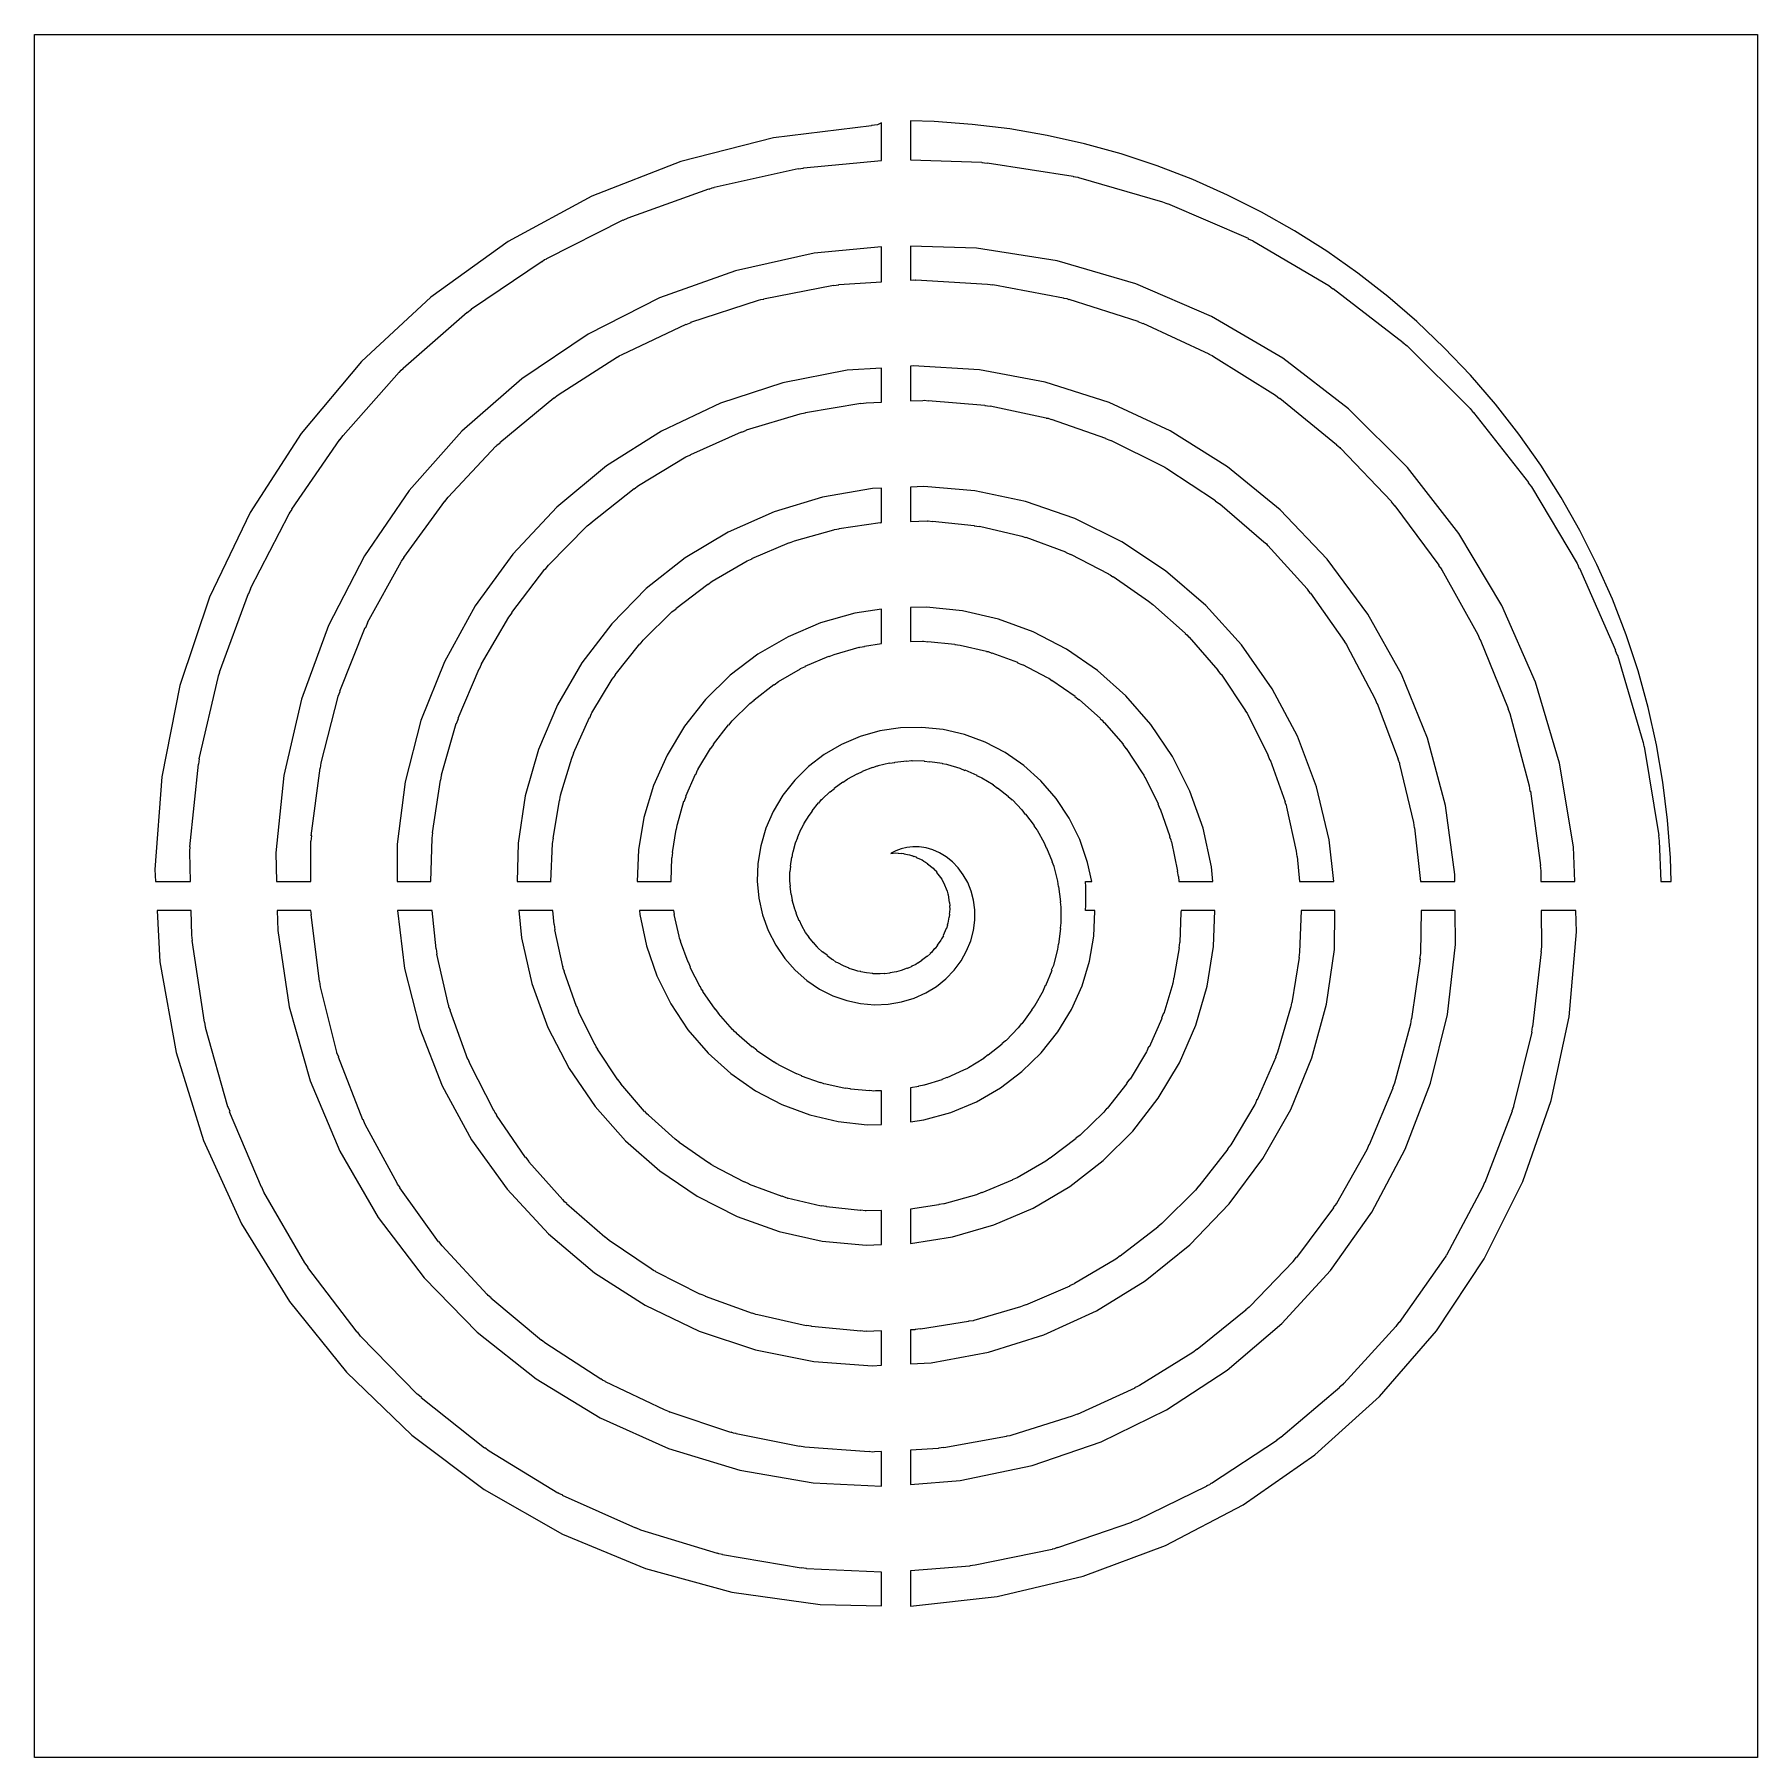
# Model space of a CAD drawing. Extents: x 1.97 to 5.91, y -5.91 to -1.97.
import ezdxf

# ---------------------------------------------------------------- set-up
doc = ezdxf.new("R2010")
doc.units = 0
doc.header["$MEASUREMENT"] = 0
doc.layers.add('WHITE', color=7, linetype='CONTINUOUS')

msp = doc.modelspace()

# ---------------------------------------------------------------- linework, layer by layer
at = {"layer": 'WHITE', "linetype": 'CONTINUOUS'}
for p, q in [((1.9685, -1.9685), (5.9055, -1.9685)), ((1.9685, -5.9055), (1.9685, -1.9685)), ((5.9055, -1.9685), (5.9055, -5.9055)), ((3.8812, -2.1773), (3.6572, -2.2049)), ((3.8947, -2.1747), (3.8811, -2.1765)), ((3.8811, -2.1765), (3.8812, -2.1773)), ((3.9042, -2.1707), (3.8947, -2.1747)), ((3.9042, -2.2562), (3.9042, -2.1707)), ((3.9698, -2.1662), (3.9698, -2.2552)), ((4.0239, -2.1675), (3.9698, -2.1662)), ((4.1107, -2.1739), (4.0239, -2.1675)), ((4.197, -2.1845), (4.1107, -2.1739)), ((4.2826, -2.1994), (4.197, -2.1845)), ((4.3675, -2.2184), (4.2826, -2.1994)), ((3.6572, -2.2049), (3.445, -2.2586)), ((4.4513, -2.2416), (4.3675, -2.2184)), ((4.5339, -2.2689), (4.4513, -2.2416)), ((3.445, -2.2586), (3.2418, -2.338)), ((3.5213, -2.3176), (3.7136, -2.2749)), ((3.7136, -2.2749), (3.7137, -2.2753)), ((3.7137, -2.2753), (3.7259, -2.2737)), ((3.7258, -2.273), (3.9042, -2.2562)), ((3.7259, -2.2737), (3.7258, -2.273)), ((3.9698, -2.2552), (4.1331, -2.2604)), ((4.1331, -2.2604), (4.1331, -2.2608)), ((4.1331, -2.2608), (4.1453, -2.2624)), ((4.1453, -2.2624), (4.1454, -2.2616)), ((4.1454, -2.2616), (4.342, -2.2926)), ((4.615, -2.3002), (4.5339, -2.2689)), ((3.3247, -2.3872), (3.5095, -2.321)), ((3.5095, -2.321), (3.5098, -2.3217)), ((3.5098, -2.3217), (3.5172, -2.3186)), ((3.5172, -2.3186), (3.5214, -2.3181)), ((3.5214, -2.3181), (3.5213, -2.3176)), ((4.342, -2.2926), (4.3419, -2.2934)), ((4.3419, -2.2934), (4.3521, -2.2948)), ((4.3521, -2.2948), (4.3539, -2.2955)), ((4.3539, -2.2955), (4.354, -2.2953)), ((4.354, -2.2953), (4.5458, -2.3508)), ((4.6945, -2.3355), (4.615, -2.3002)), ((3.2418, -2.338), (3.0506, -2.4419)), ((4.5458, -2.3508), (4.5458, -2.3511)), ((4.5458, -2.3511), (4.5571, -2.3558)), ((4.5571, -2.3558), (4.5574, -2.355)), ((4.5574, -2.355), (4.7415, -2.4343)), ((4.7722, -2.3746), (4.6945, -2.3355)), ((3.1389, -2.4804), (3.3134, -2.392)), ((3.3134, -2.392), (3.3136, -2.3925)), ((3.3136, -2.3925), (3.3249, -2.3878)), ((3.3249, -2.3878), (3.3247, -2.3872)), ((4.8478, -2.4174), (4.7722, -2.3746)), ((4.7415, -2.4343), (4.7411, -2.4351)), ((4.7411, -2.4351), (4.7517, -2.4395)), ((4.7517, -2.4395), (4.7524, -2.44)), ((4.7524, -2.44), (4.7524, -2.4399)), ((4.7524, -2.4399), (4.9257, -2.5419)), ((4.9213, -2.4639), (4.8478, -2.4174)), ((3.0506, -2.4419), (2.8745, -2.5684)), ((3.7503, -2.4684), (3.57, -2.5084)), ((3.9042, -2.454), (3.7503, -2.4684)), ((3.9042, -2.5334), (3.9042, -2.454)), ((3.9698, -2.4522), (3.9698, -2.5296)), ((4.1208, -2.457), (3.9698, -2.4522)), ((4.3052, -2.4861), (4.1208, -2.457)), ((4.9924, -2.514), (4.9213, -2.4639)), ((2.9667, -2.5957), (3.1283, -2.4866)), ((3.1283, -2.4866), (3.1286, -2.4872)), ((3.1286, -2.4872), (3.1341, -2.483)), ((3.1341, -2.483), (3.1391, -2.4809)), ((3.1391, -2.4809), (3.1389, -2.4804)), ((3.57, -2.5084), (3.3968, -2.5704)), ((4.4852, -2.5382), (4.3052, -2.4861)), ((5.0609, -2.5675), (4.9924, -2.514)), ((3.6346, -2.5723), (3.7944, -2.5414)), ((3.7944, -2.5414), (3.7945, -2.542)), ((3.7945, -2.542), (3.8066, -2.5404)), ((3.8066, -2.5398), (3.9042, -2.5334)), ((3.8066, -2.5404), (3.8066, -2.5398)), ((3.9698, -2.5296), (3.9762, -2.5288)), ((3.9762, -2.5288), (3.9819, -2.5296)), ((3.9819, -2.5296), (3.982, -2.529)), ((3.982, -2.529), (4.1458, -2.5387)), ((4.1458, -2.5387), (4.1458, -2.5392)), ((4.1458, -2.5392), (4.1579, -2.5408)), ((4.1579, -2.5408), (4.158, -2.5401)), ((4.158, -2.5401), (4.32, -2.5703)), ((4.6579, -2.6126), (4.4852, -2.5382)), ((4.9257, -2.5419), (4.9257, -2.542)), ((4.9257, -2.542), (4.9354, -2.5494)), ((4.9354, -2.5494), (4.9359, -2.5488)), ((4.9359, -2.5488), (5.0957, -2.672)), ((2.8745, -2.5684), (2.7161, -2.7154)), ((2.9574, -2.6037), (2.9671, -2.5963)), ((2.9671, -2.5963), (2.9667, -2.5957)), ((3.3968, -2.5704), (3.2333, -2.6532)), ((3.4686, -2.6258), (3.6227, -2.5754)), ((3.6227, -2.5754), (3.6228, -2.5759)), ((3.6228, -2.5759), (3.6278, -2.5739)), ((3.6278, -2.5739), (3.6347, -2.573)), ((3.6347, -2.573), (3.6346, -2.5723)), ((4.32, -2.5703), (4.3199, -2.571)), ((4.3199, -2.571), (4.3275, -2.572)), ((4.3275, -2.572), (4.3318, -2.5738)), ((4.3318, -2.5738), (4.332, -2.5733)), ((4.332, -2.5733), (4.4896, -2.6237)), ((5.1268, -2.6243), (5.0609, -2.5675)), ((2.8108, -2.7312), (2.957, -2.6032)), ((2.957, -2.6032), (2.9574, -2.6037)), ((3.3113, -2.6994), (3.4572, -2.6304)), ((3.4572, -2.6304), (3.4575, -2.6311)), ((3.4575, -2.6311), (3.4688, -2.6264)), ((3.4688, -2.6264), (3.4686, -2.6258)), ((4.4896, -2.6237), (4.4895, -2.6242)), ((4.4895, -2.6242), (4.5008, -2.6289)), ((4.5008, -2.6289), (4.5011, -2.6282)), ((4.5011, -2.6282), (4.6518, -2.6981)), ((4.8206, -2.7084), (4.6579, -2.6126)), ((5.1898, -2.6843), (5.1268, -2.6243)), ((3.2333, -2.6532), (3.082, -2.7554)), ((5.0957, -2.672), (5.0952, -2.6727)), ((5.0952, -2.6727), (5.1049, -2.6801)), ((2.7161, -2.7154), (2.5776, -2.8805)), ((3.1649, -2.7916), (3.3005, -2.7053)), ((3.3005, -2.7053), (3.3008, -2.7057)), ((3.3008, -2.7057), (3.3041, -2.7031)), ((3.3041, -2.7031), (3.3116, -2.7)), ((3.3116, -2.7), (3.3113, -2.6994)), ((4.6518, -2.6981), (4.6515, -2.6988)), ((4.6515, -2.6988), (4.6596, -2.7022)), ((4.6596, -2.7022), (4.6624, -2.7043)), ((4.6624, -2.7043), (4.6626, -2.704)), ((4.6626, -2.704), (4.804, -2.7926)), ((4.9706, -2.8241), (4.8206, -2.7084)), ((5.1049, -2.6801), (5.1049, -2.6801)), ((5.1049, -2.6801), (5.2486, -2.8228)), ((5.2497, -2.7472), (5.1898, -2.6843)), ((2.6735, -2.8845), (2.8021, -2.7398)), ((2.8021, -2.7398), (2.8025, -2.7402)), ((2.8025, -2.7402), (2.806, -2.7356)), ((2.806, -2.7356), (2.8112, -2.7316)), ((2.8112, -2.7316), (2.8108, -2.7312)), ((3.082, -2.7554), (2.9451, -2.8752)), ((3.8257, -2.7358), (3.6781, -2.7644)), ((3.9042, -2.7306), (3.8257, -2.7358)), ((3.9042, -2.8084), (3.9042, -2.7306)), ((3.9765, -2.7258), (3.9698, -2.7263)), ((3.9698, -2.7263), (3.9698, -2.8057)), ((4.128, -2.7348), (3.9765, -2.7258)), ((4.2779, -2.7627), (4.128, -2.7348)), ((5.3065, -2.8131), (5.2497, -2.7472)), ((3.1555, -2.7994), (3.1652, -2.792)), ((3.1652, -2.792), (3.1649, -2.7916)), ((3.6781, -2.7644), (3.5357, -2.811)), ((4.4238, -2.8093), (4.2779, -2.7627)), ((4.804, -2.7926), (4.8038, -2.7929)), ((4.8038, -2.7929), (4.8135, -2.8004)), ((3.0318, -2.9009), (3.155, -2.7988)), ((3.155, -2.7988), (3.1555, -2.7994)), ((3.5357, -2.811), (3.401, -2.8747)), ((3.7182, -2.8357), (3.721, -2.8345)), ((3.721, -2.8345), (3.7302, -2.8333)), ((3.7301, -2.8325), (3.8568, -2.8112)), ((3.7302, -2.8333), (3.7301, -2.8325)), ((3.8568, -2.8112), (3.857, -2.8119)), ((3.857, -2.8119), (3.8691, -2.8104)), ((3.8691, -2.8099), (3.9042, -2.8084)), ((3.8691, -2.8104), (3.8691, -2.8099)), ((3.9698, -2.8057), (3.9982, -2.8045)), ((3.9982, -2.8049), (4.0023, -2.8044)), ((3.9982, -2.8045), (3.9982, -2.8049)), ((4.0023, -2.8044), (4.0105, -2.8055)), ((4.0105, -2.8055), (4.0105, -2.8048)), ((4.0105, -2.8048), (4.14, -2.8156)), ((4.14, -2.8156), (4.1399, -2.8163)), ((4.1399, -2.8163), (4.152, -2.8179)), ((4.152, -2.8179), (4.1522, -2.8174)), ((4.1522, -2.8174), (4.2799, -2.8444)), ((4.5634, -2.8741), (4.4238, -2.8093)), ((4.8135, -2.8004), (4.8141, -2.7997)), ((4.8141, -2.7997), (4.9438, -2.9057)), ((5.1055, -2.9581), (4.9706, -2.8241)), ((5.2485, -2.8228), (5.2488, -2.823)), ((5.2486, -2.8228), (5.2485, -2.8228)), ((5.2488, -2.823), (5.2561, -2.8325)), ((5.2561, -2.8325), (5.2567, -2.832)), ((5.2567, -2.832), (5.3819, -2.9921)), ((5.36, -2.8816), (5.3065, -2.8131)), ((3.5845, -2.8772), (3.5958, -2.8725)), ((3.5957, -2.8722), (3.7181, -2.8354)), ((3.5958, -2.8725), (3.5957, -2.8722)), ((3.7181, -2.8354), (3.7182, -2.8357)), ((4.2799, -2.8444), (4.2798, -2.845)), ((4.2798, -2.845), (4.285, -2.8456)), ((4.285, -2.8456), (4.2916, -2.8484)), ((4.2916, -2.8484), (4.2918, -2.8477)), ((4.2918, -2.8477), (4.4158, -2.8907)), ((2.5776, -2.8805), (2.4612, -3.061)), ((2.5567, -3.0532), (2.6659, -2.8942)), ((2.6659, -2.8942), (2.6665, -2.8946)), ((2.6665, -2.8946), (2.6739, -2.8849)), ((2.6739, -2.8849), (2.6735, -2.8845)), ((2.9451, -2.8752), (2.8247, -3.0107)), ((2.9137, -3.0255), (3.0228, -2.9093)), ((3.0228, -2.9093), (3.0231, -2.9096)), ((3.0231, -2.9096), (3.025, -2.9071)), ((3.025, -2.9071), (3.0323, -2.9015)), ((3.0323, -2.9015), (3.0318, -2.9009)), ((3.401, -2.8747), (3.2758, -2.9544)), ((3.4679, -2.928), (3.5841, -2.8765)), ((3.5841, -2.8765), (3.5845, -2.8772)), ((4.4158, -2.8907), (4.4156, -2.8914)), ((4.4156, -2.8914), (4.4269, -2.8961)), ((4.4269, -2.8961), (4.4272, -2.8955)), ((4.4272, -2.8955), (4.5454, -2.954)), ((4.6943, -2.9561), (4.5634, -2.8741)), ((4.9438, -2.9057), (4.9433, -2.9063)), ((4.9433, -2.9063), (4.9512, -2.9124)), ((4.9512, -2.9124), (4.9527, -2.9143)), ((5.4101, -2.9527), (5.36, -2.8816)), ((3.3486, -2.999), (3.457, -2.9337)), ((3.457, -2.9337), (3.4571, -2.9339)), ((3.4571, -2.9339), (3.4586, -2.9328)), ((3.4586, -2.9328), (3.4682, -2.9288)), ((3.4682, -2.9288), (3.4679, -2.928)), ((4.9527, -2.9143), (4.9529, -2.9141)), ((4.9529, -2.9141), (5.0689, -3.0359)), ((5.4566, -3.0262), (5.4101, -2.9527)), ((3.2758, -2.9544), (3.1621, -3.0486)), ((4.5454, -2.954), (4.5452, -2.9545)), ((4.5452, -2.9545), (4.551, -2.957)), ((4.551, -2.957), (4.5558, -2.9606)), ((4.5558, -2.9606), (4.5561, -2.9601)), ((4.5561, -2.9601), (4.6668, -3.0333)), ((4.8146, -3.0543), (4.6943, -2.9561)), ((5.223, -3.1084), (5.1055, -2.9581)), ((5.3819, -2.9921), (5.3812, -2.9926)), ((2.8247, -3.0107), (2.7225, -3.1595)), ((2.9065, -3.0355), (2.914, -3.0257)), ((2.914, -3.0257), (2.9137, -3.0255)), ((3.2398, -3.084), (3.3385, -3.006)), ((3.3385, -3.006), (3.339, -3.0067)), ((3.339, -3.0067), (3.3488, -2.9992)), ((3.3488, -2.9992), (3.3486, -2.999)), ((3.7689, -3.0256), (3.6583, -3.0589)), ((3.8835, -3.0063), (3.7689, -3.0256)), ((3.9042, -3.0055), (3.8835, -3.0063)), ((3.9042, -3.0837), (3.9042, -3.0055)), ((4.0003, -3.0014), (3.9698, -3.0027)), ((3.9698, -3.0027), (3.9698, -3.081)), ((4.1174, -3.0112), (4.0003, -3.0014)), ((4.2331, -3.0357), (4.1174, -3.0112)), ((5.3812, -2.9926), (5.3887, -3.0023)), ((5.3887, -3.0023), (5.3888, -3.0022)), ((5.3888, -3.0022), (5.4933, -3.1772)), ((5.4995, -3.1019), (5.4566, -3.0262)), ((2.4612, -3.061), (2.3686, -3.254)), ((2.4622, -3.2345), (2.5504, -3.0637)), ((2.5504, -3.0637), (2.5508, -3.064)), ((2.5508, -3.064), (2.5526, -3.0597)), ((2.5526, -3.0597), (2.5573, -3.0536)), ((2.5573, -3.0536), (2.5567, -3.0532)), ((2.8126, -3.1633), (2.9059, -3.035)), ((2.9059, -3.035), (2.9065, -3.0355)), ((3.1621, -3.0486), (3.0615, -3.1557)), ((3.6583, -3.0589), (3.5533, -3.1055)), ((4.3455, -3.0747), (4.2331, -3.0357)), ((4.6668, -3.0333), (4.6664, -3.0338)), ((4.6664, -3.0338), (4.6761, -3.0412)), ((4.6761, -3.0412), (4.6766, -3.0407)), ((4.6766, -3.0407), (4.7777, -3.1275)), ((4.9221, -3.1672), (4.8146, -3.0543)), ((5.0689, -3.0359), (5.0687, -3.0361)), ((5.0687, -3.0361), (5.0761, -3.0458)), ((5.0761, -3.0458), (5.0768, -3.0453)), ((5.0768, -3.0453), (5.1771, -3.1812)), ((3.1428, -3.1813), (3.2306, -3.0922)), ((3.2306, -3.0922), (3.2307, -3.0923)), ((3.2307, -3.0923), (3.2311, -3.0916)), ((3.2311, -3.0916), (3.2403, -3.0846)), ((3.2403, -3.0846), (3.2398, -3.084)), ((3.5533, -3.1055), (3.4556, -3.1644)), ((3.7051, -3.1254), (3.7953, -3.1)), ((3.7953, -3.1002), (3.7965, -3.0997)), ((3.7953, -3.1), (3.7953, -3.1002)), ((3.7965, -3.0997), (3.8075, -3.0982)), ((3.8073, -3.0974), (3.9006, -3.0834)), ((3.8075, -3.0982), (3.8073, -3.0974)), ((3.9006, -3.0834), (3.9007, -3.0842)), ((3.9007, -3.0842), (3.9042, -3.0837)), ((3.9698, -3.081), (4.0079, -3.08)), ((4.0079, -3.08), (4.0079, -3.0803)), ((4.0079, -3.0803), (4.0102, -3.08)), ((4.0102, -3.08), (4.0201, -3.0813)), ((4.0201, -3.0813), (4.0202, -3.0805)), ((4.0202, -3.0805), (4.1154, -3.0902)), ((4.1154, -3.0902), (4.1153, -3.091)), ((4.1153, -3.091), (4.1275, -3.0926)), ((4.1275, -3.0926), (4.1276, -3.0922)), ((4.1276, -3.0922), (4.2215, -3.1139)), ((4.4527, -3.1277), (4.3455, -3.0747)), ((5.3212, -3.2729), (5.223, -3.1084)), ((5.5386, -3.1795), (5.4995, -3.1019)), ((3.6079, -3.1657), (3.6935, -3.1295)), ((3.6935, -3.1295), (3.6938, -3.1303)), ((3.6938, -3.1303), (3.7052, -3.1256)), ((3.7052, -3.1256), (3.7051, -3.1254)), ((4.2215, -3.1139), (4.2214, -3.1143)), ((4.2214, -3.1143), (4.2248, -3.1148)), ((4.2248, -3.1148), (4.2331, -3.1182)), ((4.2331, -3.1182), (4.2333, -3.1174)), ((4.2333, -3.1174), (4.3244, -3.1509)), ((4.553, -3.1941), (4.4527, -3.1277)), ((4.7777, -3.1275), (4.7773, -3.1281)), ((4.7773, -3.1281), (4.7832, -3.1326)), ((4.7832, -3.1326), (4.7862, -3.1365)), ((4.7862, -3.1365), (4.7866, -3.1361)), ((4.7866, -3.1361), (4.8765, -3.2355)), ((2.7225, -3.1595), (2.64, -3.3193)), ((2.7298, -3.312), (2.806, -3.1737)), ((2.806, -3.1737), (2.8062, -3.1738)), ((2.8062, -3.1738), (2.807, -3.172)), ((2.807, -3.172), (2.8132, -3.1638)), ((2.8132, -3.1638), (2.8126, -3.1633)), ((3.0615, -3.1557), (2.9754, -3.2741)), ((3.1354, -3.1912), (3.1429, -3.1814)), ((3.1429, -3.1814), (3.1428, -3.1813)), ((3.4556, -3.1644), (3.3665, -3.2347)), ((3.517, -3.2175), (3.5968, -3.1712)), ((3.5968, -3.1712), (3.597, -3.1711)), ((3.5968, -3.1712), (3.5968, -3.1712)), ((3.597, -3.1711), (3.6082, -3.1665)), ((3.6082, -3.1665), (3.6079, -3.1657)), ((4.3244, -3.1509), (4.3242, -3.1517)), ((4.3242, -3.1517), (4.3355, -3.1564)), ((4.3355, -3.1564), (4.3357, -3.1559)), ((4.3357, -3.1559), (4.4225, -3.2009)), ((5.0151, -3.2932), (4.9221, -3.1672)), ((5.1771, -3.1812), (5.1764, -3.1817)), ((5.1764, -3.1817), (5.1831, -3.1905)), ((5.4933, -3.1772), (5.4932, -3.1773)), ((5.4932, -3.1773), (5.4941, -3.1785)), ((5.4941, -3.1785), (5.4982, -3.1885)), ((5.4982, -3.1885), (5.499, -3.1881)), ((5.499, -3.1881), (5.5811, -3.3754)), ((5.5738, -3.259), (5.5386, -3.1795)), ((3.0592, -3.2895), (3.1347, -3.1906)), ((3.1347, -3.1906), (3.1354, -3.1912)), ((3.4339, -3.2799), (3.5067, -3.2244)), ((3.5067, -3.2244), (3.5073, -3.225)), ((3.5073, -3.225), (3.517, -3.2175)), ((3.517, -3.2175), (3.517, -3.2175)), ((4.4225, -3.2009), (4.4223, -3.2013)), ((4.4223, -3.2013), (4.4265, -3.203)), ((4.4265, -3.203), (4.4327, -3.2078)), ((4.4327, -3.2078), (4.4331, -3.2072)), ((4.4331, -3.2072), (4.5142, -3.263)), ((4.6448, -3.2729), (4.553, -3.1941)), ((5.1831, -3.1905), (5.1836, -3.1917)), ((5.1836, -3.1917), (5.1838, -3.1916)), ((5.1838, -3.1916), (5.2667, -3.3395)), ((2.3686, -3.254), (2.3009, -3.4564)), ((2.3914, -3.4256), (2.4573, -3.2458)), ((2.4573, -3.2458), (2.458, -3.246)), ((2.458, -3.246), (2.4627, -3.2347)), ((2.4627, -3.2347), (2.4622, -3.2345)), ((3.3665, -3.2347), (3.2874, -3.315)), ((4.5142, -3.263), (4.5138, -3.2636)), ((4.5138, -3.2636), (4.5235, -3.2711)), ((4.8765, -3.2355), (4.8761, -3.2358)), ((4.8761, -3.2358), (4.8836, -3.2455)), ((4.8836, -3.2455), (4.8842, -3.2451)), ((4.8842, -3.2451), (4.9615, -3.3554)), ((5.6051, -3.3402), (5.5738, -3.259)), ((2.9754, -3.2741), (2.9052, -3.4016)), ((2.9901, -3.4067), (3.0523, -3.2998)), ((3.0523, -3.2998), (3.0524, -3.2998)), ((3.0524, -3.2998), (3.0599, -3.29)), ((3.0599, -3.29), (3.0592, -3.2895)), ((3.3597, -3.3517), (3.4246, -3.2879)), ((3.4246, -3.288), (3.4344, -3.2805)), ((3.4246, -3.2879), (3.4246, -3.288)), ((3.4344, -3.2805), (3.4339, -3.2799)), ((3.8427, -3.2911), (3.7645, -3.3132)), ((3.9042, -3.2819), (3.8427, -3.2911)), ((3.9042, -3.3603), (3.9042, -3.2819)), ((4.0064, -3.277), (3.9698, -3.2779)), ((3.9698, -3.2779), (3.9698, -3.3554)), ((4.0893, -3.2854), (4.0064, -3.277)), ((4.1712, -3.3043), (4.0893, -3.2854)), ((4.2507, -3.3336), (4.1712, -3.3043)), ((4.5235, -3.2711), (4.5239, -3.2707)), ((4.5239, -3.2707), (4.5978, -3.3366)), ((4.7265, -3.363), (4.6448, -3.2729)), ((5.0919, -3.4304), (5.0151, -3.2932)), ((5.3984, -3.4488), (5.3212, -3.2729)), ((2.64, -3.3193), (2.5783, -3.4876)), ((2.6664, -3.4693), (2.7245, -3.3232)), ((2.7245, -3.3232), (2.7253, -3.3235)), ((2.7253, -3.3235), (2.73, -3.3122)), ((2.73, -3.3122), (2.7298, -3.312)), ((3.2874, -3.315), (3.2194, -3.4041)), ((3.6903, -3.3446), (3.6211, -3.3847)), ((3.7645, -3.3132), (3.6903, -3.3446)), ((4.3265, -3.3728), (4.2507, -3.3336)), ((4.5978, -3.3366), (4.5974, -3.3371)), ((4.5974, -3.3371), (4.6019, -3.3405)), ((4.6019, -3.3405), (4.606, -3.3458)), ((4.606, -3.3458), (4.6065, -3.3454)), ((4.6065, -3.3454), (4.6721, -3.4207)), ((5.2667, -3.3395), (5.2665, -3.3396)), ((5.2665, -3.3396), (5.2712, -3.3509)), ((5.6324, -3.4227), (5.6051, -3.3402)), ((3.2955, -3.4316), (3.3515, -3.3608)), ((3.3515, -3.3608), (3.3521, -3.3614)), ((3.3521, -3.3614), (3.3591, -3.3523)), ((3.3591, -3.3523), (3.3598, -3.3517)), ((3.3598, -3.3517), (3.3597, -3.3517)), ((3.6211, -3.3847), (3.5581, -3.4327)), ((3.7843, -3.3898), (3.7957, -3.3851)), ((3.7956, -3.3849), (3.8529, -3.3688)), ((3.7957, -3.3851), (3.7956, -3.3849)), ((3.8529, -3.3689), (3.8542, -3.3684)), ((3.8529, -3.3688), (3.8529, -3.3689)), ((3.8542, -3.3684), (3.8651, -3.367)), ((3.865, -3.3661), (3.9042, -3.3603)), ((3.8651, -3.367), (3.865, -3.3661)), ((3.9698, -3.3554), (3.9977, -3.3547)), ((3.9977, -3.3547), (3.9977, -3.355)), ((3.9977, -3.355), (4, -3.3547)), ((4, -3.3547), (4.01, -3.356)), ((4.01, -3.356), (4.0101, -3.3552)), ((4.0101, -3.3552), (4.0713, -3.3615)), ((4.0713, -3.3615), (4.0712, -3.3623)), ((4.0712, -3.3623), (4.0835, -3.364)), ((4.0835, -3.364), (4.0835, -3.3636)), ((4.0835, -3.3636), (4.1441, -3.3777)), ((4.1441, -3.3777), (4.1441, -3.3781)), ((4.1441, -3.3781), (4.1473, -3.3785)), ((4.1473, -3.3785), (4.1557, -3.382)), ((4.1557, -3.382), (4.156, -3.3813)), ((4.156, -3.3813), (4.215, -3.4031)), ((4.3974, -3.4217), (4.3265, -3.3728)), ((4.7967, -3.4633), (4.7265, -3.363)), ((4.9615, -3.3554), (4.9609, -3.3558)), ((4.9609, -3.3558), (4.9661, -3.3627)), ((4.9661, -3.3627), (4.9675, -3.3661)), ((4.9675, -3.3661), (4.9679, -3.3659)), ((4.9679, -3.3659), (5.0311, -3.4856)), ((5.2712, -3.3509), (5.272, -3.3506)), ((5.272, -3.3506), (5.336, -3.5084)), ((5.5811, -3.3754), (5.5804, -3.3758)), ((5.5804, -3.3758), (5.5851, -3.3871)), ((2.9052, -3.4016), (2.8516, -3.5363)), ((2.9364, -3.531), (2.9846, -3.4177)), ((2.9846, -3.4177), (2.9853, -3.418)), ((2.9853, -3.418), (2.9899, -3.407)), ((2.9899, -3.407), (2.9901, -3.4067)), ((2.9901, -3.4067), (2.9901, -3.4067)), ((3.2194, -3.4041), (3.1633, -3.5004)), ((3.6685, -3.4468), (3.7187, -3.4176)), ((3.7187, -3.4176), (3.719, -3.4174)), ((3.7187, -3.4176), (3.7187, -3.4176)), ((3.719, -3.4174), (3.7301, -3.4128)), ((3.7298, -3.412), (3.7839, -3.389)), ((3.7301, -3.4128), (3.7298, -3.412)), ((3.7839, -3.389), (3.7843, -3.3898)), ((4.215, -3.4031), (4.2147, -3.4039)), ((4.2147, -3.4039), (4.2261, -3.4086)), ((4.2261, -3.4086), (4.2263, -3.4082)), ((4.2263, -3.4082), (4.2827, -3.4376)), ((4.4622, -3.4794), (4.3974, -3.4217)), ((4.6721, -3.4207), (4.6716, -3.4211)), ((4.6716, -3.4211), (4.679, -3.4308)), ((5.5851, -3.3871), (5.5854, -3.387)), ((5.5854, -3.387), (5.6437, -3.5837)), ((5.6556, -3.5065), (5.6324, -3.4227)), ((2.3009, -3.4564), (2.2592, -3.665)), ((2.3451, -3.6233), (2.3879, -3.4374)), ((2.3879, -3.4374), (2.3883, -3.4375)), ((2.3883, -3.4375), (2.3887, -3.434)), ((2.3887, -3.434), (2.3921, -3.4258)), ((2.3921, -3.4258), (2.3914, -3.4256)), ((3.2422, -3.5184), (3.2885, -3.4418)), ((3.2885, -3.4418), (3.2887, -3.4419)), ((3.2887, -3.4419), (3.2962, -3.4321)), ((3.2962, -3.4321), (3.2955, -3.4316)), ((3.5581, -3.4327), (3.5021, -3.4878)), ((3.6126, -3.4886), (3.6582, -3.4537)), ((3.6582, -3.4537), (3.6587, -3.4544)), ((3.6587, -3.4544), (3.6685, -3.4469)), ((3.6685, -3.4469), (3.6685, -3.4468)), ((4.2827, -3.4376), (4.2825, -3.438)), ((4.2825, -3.438), (4.2864, -3.4396)), ((4.2864, -3.4396), (4.2929, -3.4446)), ((4.2929, -3.4446), (4.2933, -3.444)), ((4.2933, -3.444), (4.3461, -3.4806)), ((4.679, -3.4308), (4.6796, -3.4304)), ((4.6796, -3.4304), (4.7356, -3.5139)), ((4.8541, -3.5721), (4.7967, -3.4633)), ((5.1513, -3.5767), (5.0919, -3.4304)), ((5.4532, -3.6338), (5.3984, -3.4488)), ((2.5783, -3.4876), (2.5383, -3.6615)), ((2.6234, -3.6326), (2.6626, -3.481)), ((2.6626, -3.481), (2.6627, -3.4811)), ((2.6627, -3.4811), (2.6628, -3.4802)), ((2.6628, -3.4802), (2.6672, -3.4696)), ((2.6672, -3.4696), (2.6664, -3.4693)), ((3.1633, -3.5004), (3.12, -3.6023)), ((3.5021, -3.4878), (3.4538, -3.5488)), ((3.5628, -3.5367), (3.6032, -3.4968)), ((3.6032, -3.4968), (3.6131, -3.4893)), ((3.6032, -3.4968), (3.6032, -3.4968)), ((3.6131, -3.4893), (3.6126, -3.4886)), ((4.3461, -3.4806), (4.3457, -3.4812)), ((4.3457, -3.4812), (4.3554, -3.4887)), ((4.3554, -3.4887), (4.3558, -3.4883)), ((4.3558, -3.4883), (4.4041, -3.5317)), ((4.5196, -3.5453), (4.4622, -3.4794)), ((5.0311, -3.4856), (5.0307, -3.4858)), ((5.0307, -3.4858), (5.0354, -3.4972)), ((5.0354, -3.4972), (5.0361, -3.4969)), ((5.0361, -3.4969), (5.0841, -3.6242)), ((2.8516, -3.5363), (2.8155, -3.676)), ((2.8989, -3.6603), (2.9323, -3.5426)), ((2.9323, -3.5426), (2.9325, -3.5426)), ((2.9325, -3.5426), (2.9372, -3.5313)), ((2.9372, -3.5313), (2.9364, -3.531)), ((3.2004, -3.6106), (3.2365, -3.5294)), ((3.2365, -3.5294), (3.2372, -3.5297)), ((3.2372, -3.5297), (3.2412, -3.5201)), ((3.2412, -3.5201), (3.2424, -3.5185)), ((3.2424, -3.5185), (3.2422, -3.5184)), ((3.5552, -3.5465), (3.5624, -3.5371)), ((3.5624, -3.5371), (3.5629, -3.5368)), ((3.5629, -3.5368), (3.5628, -3.5367)), ((4.4041, -3.5317), (4.4037, -3.5321)), ((4.4037, -3.5321), (4.4079, -3.5353)), ((4.4079, -3.5353), (4.4122, -3.541)), ((4.4122, -3.541), (4.4128, -3.5406)), ((4.4128, -3.5406), (4.4557, -3.5903)), ((4.7356, -3.5139), (4.7351, -3.5142)), ((4.7351, -3.5142), (4.7391, -3.5195)), ((4.7391, -3.5195), (4.7413, -3.5248)), ((4.7413, -3.5248), (4.7418, -3.5245)), ((4.7418, -3.5245), (4.7873, -3.6149)), ((5.336, -3.5084), (5.3353, -3.5087)), ((5.3353, -3.5087), (5.3399, -3.52)), ((5.3399, -3.52), (5.3399, -3.5201)), ((5.3399, -3.5201), (5.3399, -3.5201)), ((5.3399, -3.5201), (5.384, -3.6853)), ((5.6746, -3.5914), (5.6556, -3.5065)), ((3.4538, -3.5488), (3.4139, -3.6149)), ((3.52, -3.5901), (3.5546, -3.546)), ((3.5546, -3.546), (3.5552, -3.5465)), ((3.8551, -3.5727), (3.8124, -3.5908)), ((3.9004, -3.5599), (3.8551, -3.5727)), ((3.9476, -3.5528), (3.9004, -3.5599)), ((3.9961, -3.5517), (3.9476, -3.5528)), ((4.0449, -3.5567), (3.9961, -3.5517)), ((4.0934, -3.568), (4.0449, -3.5567)), ((4.1408, -3.5856), (4.0934, -3.568)), ((4.5688, -3.6185), (4.5196, -3.5453)), ((4.8978, -3.6879), (4.8541, -3.5721)), ((5.1922, -3.73), (5.1513, -3.5767)), ((3.12, -3.6023), (3.09, -3.7081)), ((3.1964, -3.6222), (3.2011, -3.6109)), ((3.2011, -3.6109), (3.2004, -3.6106)), ((3.4139, -3.6149), (3.3828, -3.6848)), ((3.4845, -3.6479), (3.5129, -3.6003)), ((3.5129, -3.6003), (3.5131, -3.6004)), ((3.5131, -3.6004), (3.5206, -3.5906)), ((3.5206, -3.5906), (3.52, -3.5901)), ((3.7729, -3.6138), (3.7372, -3.6412)), ((3.8124, -3.5908), (3.7729, -3.6138)), ((4.1862, -3.6092), (4.1408, -3.5856)), ((4.2288, -3.6388), (4.1862, -3.6092)), ((4.4557, -3.5903), (4.4551, -3.5907)), ((4.4551, -3.5907), (4.4626, -3.6005)), ((4.4626, -3.6005), (4.4631, -3.6001)), ((4.4631, -3.6001), (4.4998, -3.6554)), ((4.6087, -3.6978), (4.5688, -3.6185)), ((4.7873, -3.6149), (4.7868, -3.6151)), ((4.7868, -3.6151), (4.7915, -3.6264)), ((5.6437, -3.5837), (5.6434, -3.5838)), ((5.6434, -3.5838), (5.6444, -3.5862)), ((5.6444, -3.5862), (5.6457, -3.5958)), ((5.6457, -3.5958), (5.6464, -3.5957)), ((5.6464, -3.5957), (5.6799, -3.7988)), ((5.6895, -3.6771), (5.6746, -3.5914)), ((2.3238, -3.8246), (2.343, -3.6355)), ((2.343, -3.6355), (2.3438, -3.6356)), ((2.3438, -3.6356), (2.3454, -3.6234)), ((2.3454, -3.6234), (2.3451, -3.6233)), ((2.6011, -3.7993), (2.621, -3.6447)), ((2.621, -3.6447), (2.6219, -3.6448)), ((2.6219, -3.6448), (2.6235, -3.6327)), ((2.6235, -3.6327), (2.6234, -3.6326)), ((2.8985, -3.6617), (2.8991, -3.6604)), ((2.8991, -3.6604), (2.8989, -3.6603)), ((3.1707, -3.7066), (3.1961, -3.6221)), ((3.1961, -3.6221), (3.1964, -3.6222)), ((3.4569, -3.7091), (3.4788, -3.6589)), ((3.4788, -3.6589), (3.4796, -3.6593)), ((3.4796, -3.6593), (3.4837, -3.6492)), ((3.4837, -3.6492), (3.4847, -3.648)), ((3.4847, -3.648), (3.4845, -3.6479)), ((3.7372, -3.6412), (3.7056, -3.6723)), ((3.8266, -3.6694), (3.8485, -3.6575)), ((3.8485, -3.6575), (3.8487, -3.6578)), ((3.8487, -3.6578), (3.8605, -3.6529)), ((3.8602, -3.6521), (3.8841, -3.643)), ((3.8605, -3.6529), (3.8602, -3.6521)), ((3.8841, -3.643), (3.8844, -3.6437)), ((3.8844, -3.6437), (3.8938, -3.6399)), ((3.8938, -3.6399), (3.8965, -3.6395)), ((3.8964, -3.6392), (3.9219, -3.6331)), ((3.8965, -3.6395), (3.8964, -3.6392)), ((3.9219, -3.6331), (3.922, -3.6334)), ((3.922, -3.6334), (3.9347, -3.6317)), ((3.9346, -3.6309), (3.9614, -3.6281)), ((3.9347, -3.6317), (3.9346, -3.6309)), ((3.9614, -3.6289), (3.9716, -3.6276)), ((3.9614, -3.6281), (3.9614, -3.6289)), ((3.9716, -3.6276), (3.9741, -3.6279)), ((3.9741, -3.6279), (3.9741, -3.6276)), ((3.9741, -3.6276), (4.0017, -3.6283)), ((4.0017, -3.6283), (4.0017, -3.6286)), ((4.0017, -3.6286), (4.0143, -3.6303)), ((4.0143, -3.6303), (4.0144, -3.6295)), ((4.0144, -3.6295), (4.0424, -3.6338)), ((4.0424, -3.6338), (4.0423, -3.6346)), ((4.0423, -3.6346), (4.0526, -3.636)), ((4.0526, -3.636), (4.0547, -3.6369)), ((4.0547, -3.6369), (4.0548, -3.6366)), ((4.0548, -3.6366), (4.0826, -3.6448)), ((4.0826, -3.6448), (4.0825, -3.645)), ((4.0825, -3.645), (4.0942, -3.6499)), ((4.0942, -3.6499), (4.0945, -3.6491)), ((4.0945, -3.6491), (4.1217, -3.661)), ((4.1217, -3.661), (4.1213, -3.6618)), ((4.2678, -3.6739), (4.2288, -3.6388)), ((4.4998, -3.6554), (4.4993, -3.6557)), ((4.4993, -3.6557), (4.5031, -3.6606)), ((4.5031, -3.6606), (4.5055, -3.6663)), ((4.7915, -3.6264), (4.7921, -3.6262)), ((4.7921, -3.6262), (4.8262, -3.7222)), ((5.0841, -3.6242), (5.0834, -3.6245)), ((5.0834, -3.6245), (5.0871, -3.6334)), ((5.0871, -3.6334), (5.0874, -3.636)), ((5.0874, -3.636), (5.0877, -3.636)), ((5.0877, -3.636), (5.1196, -3.7689)), ((5.4847, -3.8247), (5.4532, -3.6338)), ((2.2592, -3.665), (2.2438, -3.8765)), ((2.5383, -3.6615), (2.5203, -3.8384)), ((2.8155, -3.676), (2.7971, -3.8184)), ((2.878, -3.7927), (2.8963, -3.6724)), ((2.8963, -3.6724), (2.8971, -3.6725)), ((2.8971, -3.6725), (2.8985, -3.6617)), ((3.3828, -3.6848), (3.361, -3.7574)), ((3.7056, -3.6723), (3.6787, -3.7067)), ((3.769, -3.715), (3.7861, -3.6988)), ((3.7861, -3.6988), (3.7863, -3.699)), ((3.7863, -3.699), (3.7965, -3.6911)), ((3.7961, -3.6905), (3.8157, -3.6763)), ((3.7965, -3.6911), (3.7961, -3.6905)), ((3.8157, -3.6763), (3.8162, -3.6769)), ((3.8162, -3.6769), (3.8243, -3.6707)), ((3.8243, -3.6707), (3.8268, -3.6697)), ((3.8268, -3.6697), (3.8266, -3.6694)), ((4.1213, -3.6618), (4.1313, -3.6659)), ((4.1313, -3.6659), (4.1328, -3.6671)), ((4.1328, -3.6671), (4.1329, -3.6669)), ((4.1329, -3.6669), (4.1589, -3.6826)), ((4.1589, -3.6826), (4.1587, -3.6828)), ((4.1587, -3.6828), (4.1688, -3.6905)), ((4.1688, -3.6905), (4.1693, -3.6898)), ((4.1693, -3.6898), (4.1935, -3.7091)), ((4.3026, -3.7142), (4.2678, -3.6739)), ((4.5055, -3.6663), (4.506, -3.6661)), ((4.506, -3.6661), (4.5358, -3.7261)), ((4.6386, -3.7822), (4.6087, -3.6978)), ((4.9268, -3.8088), (4.8978, -3.6879)), ((5.3839, -3.6853), (5.3856, -3.6975)), ((5.384, -3.6853), (5.3839, -3.6853)), ((5.3856, -3.6975), (5.3864, -3.6974)), ((5.3864, -3.6974), (5.4095, -3.8674)), ((5.7001, -3.7634), (5.6895, -3.6771)), ((3.09, -3.7081), (3.0735, -3.8162)), ((3.1533, -3.8049), (3.1679, -3.7186)), ((3.1679, -3.7186), (3.1686, -3.7187)), ((3.1686, -3.7187), (3.1699, -3.7095)), ((3.1699, -3.7095), (3.171, -3.7067)), ((3.171, -3.7067), (3.1707, -3.7066)), ((3.4374, -3.7726), (3.4526, -3.7207)), ((3.4526, -3.7207), (3.4529, -3.7208)), ((3.4529, -3.7208), (3.4576, -3.7094)), ((3.4576, -3.7094), (3.4569, -3.7091)), ((3.6787, -3.7067), (3.6567, -3.7436)), ((3.7458, -3.7424), (3.7602, -3.7245)), ((3.7602, -3.7245), (3.7608, -3.725)), ((3.7608, -3.725), (3.7671, -3.7168)), ((3.7671, -3.7168), (3.7692, -3.7152)), ((3.7692, -3.7152), (3.769, -3.715)), ((4.1935, -3.7091), (4.193, -3.7097)), ((4.193, -3.7097), (4.2018, -3.7165)), ((4.2018, -3.7165), (4.2027, -3.7177)), ((4.2027, -3.7177), (4.2029, -3.7176)), ((4.2029, -3.7176), (4.2249, -3.7403)), ((4.3325, -3.7591), (4.3026, -3.7142)), ((4.5358, -3.7261), (4.5353, -3.7264)), ((4.5353, -3.7264), (4.54, -3.7377)), ((4.54, -3.7377), (4.5406, -3.7375)), ((4.5406, -3.7375), (4.5628, -3.8014)), ((4.8262, -3.7222), (4.8255, -3.7224)), ((4.8255, -3.7224), (4.8285, -3.7296)), ((4.8285, -3.7296), (4.8291, -3.7342)), ((4.8291, -3.7342), (4.8296, -3.7341)), ((4.8296, -3.7341), (4.8515, -3.8342)), ((5.2137, -3.8879), (5.1922, -3.73)), ((3.361, -3.7574), (3.3485, -3.8315)), ((3.4354, -3.7848), (3.4367, -3.7749)), ((3.4367, -3.7749), (3.4376, -3.7726)), ((3.4376, -3.7726), (3.4374, -3.7726)), ((3.6567, -3.7436), (3.6397, -3.7823)), ((3.7214, -3.7839), (3.7255, -3.774)), ((3.7255, -3.774), (3.7269, -3.7721)), ((3.7267, -3.772), (3.7383, -3.753)), ((3.7269, -3.7721), (3.7267, -3.772)), ((3.7383, -3.753), (3.7385, -3.7531)), ((3.7385, -3.7531), (3.7464, -3.7429)), ((3.7464, -3.7429), (3.7458, -3.7424)), ((4.2249, -3.7403), (4.2248, -3.7405)), ((4.2248, -3.7405), (4.2324, -3.7505)), ((4.2324, -3.7505), (4.2331, -3.75)), ((4.2331, -3.75), (4.2524, -3.7759)), ((4.2524, -3.7759), (4.2518, -3.7764)), ((4.2518, -3.7764), (4.2588, -3.7855)), ((4.3567, -3.808), (4.3325, -3.7591)), ((5.1196, -3.7689), (5.1193, -3.769)), ((5.1193, -3.769), (5.1209, -3.7812)), ((5.7065, -3.8501), (5.7001, -3.7634)), ((2.6, -3.9042), (2.6003, -3.8116)), ((2.6003, -3.8116), (2.6004, -3.8116)), ((2.6004, -3.8116), (2.602, -3.7995)), ((2.602, -3.7995), (2.6011, -3.7993)), ((2.7971, -3.8184), (2.7969, -3.9042)), ((2.8743, -3.9042), (2.8769, -3.8049)), ((2.8769, -3.8049), (2.8772, -3.8049)), ((2.8772, -3.8049), (2.8788, -3.7928)), ((2.8788, -3.7928), (2.878, -3.7927)), ((3.0735, -3.8162), (3.0712, -3.9042)), ((3.1485, -3.9039), (3.1521, -3.8172)), ((3.1521, -3.8172), (3.1525, -3.8172)), ((3.1525, -3.8172), (3.1541, -3.805)), ((3.1541, -3.805), (3.1533, -3.8049)), ((3.4261, -3.8374), (3.4346, -3.7847)), ((3.4346, -3.7847), (3.4354, -3.7848)), ((3.6397, -3.7823), (3.628, -3.8222)), ((3.7017, -3.8358), (3.7075, -3.8157)), ((3.7075, -3.8157), (3.7077, -3.8157)), ((3.7077, -3.8157), (3.7127, -3.8037)), ((3.712, -3.8033), (3.7207, -3.7836)), ((3.7127, -3.8037), (3.712, -3.8033)), ((3.7207, -3.7836), (3.7214, -3.7839)), ((4.2588, -3.7855), (4.2592, -3.7865)), ((4.2592, -3.7865), (4.2593, -3.7865)), ((4.2593, -3.7865), (4.2755, -3.8152)), ((4.2755, -3.8152), (4.2754, -3.8153)), ((4.2754, -3.8153), (4.2802, -3.8269)), ((4.3749, -3.8603), (4.3567, -3.808)), ((4.5628, -3.8014), (4.5622, -3.8017)), ((4.5622, -3.8017), (4.565, -3.8083)), ((4.565, -3.8083), (4.5656, -3.8135)), ((4.5656, -3.8135), (4.5662, -3.8133)), ((4.5662, -3.8133), (4.5804, -3.8802)), ((4.6579, -3.8703), (4.6386, -3.7822)), ((4.9373, -3.9042), (4.9268, -3.8088)), ((5.1209, -3.7812), (5.1217, -3.7811)), ((5.1217, -3.7811), (5.1353, -3.9042)), ((5.6799, -3.7988), (5.6791, -3.799)), ((5.6791, -3.799), (5.6807, -3.8111)), ((5.6807, -3.8111), (5.6811, -3.8111)), ((5.6811, -3.8111), (5.6847, -3.9042)), ((2.3233, -3.8346), (2.3246, -3.8247)), ((2.3236, -3.8369), (2.3233, -3.8346)), ((2.3234, -3.8369), (2.3236, -3.8369)), ((2.325, -3.9042), (2.3234, -3.8369)), ((2.3246, -3.8247), (2.3238, -3.8246)), ((2.5203, -3.8384), (2.5219, -3.9042)), ((3.3485, -3.8315), (3.3455, -3.9042)), ((3.4231, -3.9024), (3.4249, -3.8497)), ((3.4249, -3.8497), (3.4253, -3.8497)), ((3.4253, -3.8497), (3.4269, -3.8375)), ((3.4269, -3.8375), (3.4261, -3.8374)), ((3.628, -3.8222), (3.6214, -3.8626)), ((3.6959, -3.8687), (3.6989, -3.8486)), ((3.6989, -3.8486), (3.6997, -3.8488)), ((3.6997, -3.8488), (3.7012, -3.8376)), ((3.7012, -3.8376), (3.7019, -3.8358)), ((3.7019, -3.8358), (3.7017, -3.8358)), ((3.925, -3.8402), (3.937, -3.8386)), ((3.926, -3.8394), (3.925, -3.8402)), ((3.9366, -3.8337), (3.926, -3.8394)), ((3.9485, -3.8291), (3.9366, -3.8337)), ((3.937, -3.8386), (3.9423, -3.8393)), ((3.9423, -3.8393), (3.9424, -3.8393)), ((3.9424, -3.8393), (3.9492, -3.8402)), ((3.9615, -3.826), (3.9485, -3.8291)), ((3.9492, -3.8402), (3.9493, -3.8394)), ((3.9493, -3.8394), (3.9547, -3.84)), ((3.9547, -3.84), (3.9546, -3.8409)), ((3.9546, -3.8409), (3.9679, -3.8426)), ((3.9755, -3.8246), (3.9615, -3.826)), ((3.9679, -3.8426), (3.9727, -3.8446)), ((3.9727, -3.8446), (3.9731, -3.8446)), ((3.9731, -3.8446), (3.9781, -3.8467)), ((3.9903, -3.8249), (3.9755, -3.8246)), ((3.9781, -3.8467), (3.9783, -3.846)), ((3.9783, -3.846), (3.9835, -3.8481)), ((3.9835, -3.8481), (3.9832, -3.8488)), ((3.9832, -3.8488), (3.9968, -3.8545)), ((4.0056, -3.8273), (3.9903, -3.8249)), ((3.9968, -3.8545), (4.0007, -3.8575)), ((4.0007, -3.8575), (4.0015, -3.8578)), ((4.0015, -3.8578), (4.0042, -3.8598)), ((4.0211, -3.8319), (4.0056, -3.8273)), ((4.0366, -3.8387), (4.0211, -3.8319)), ((4.0516, -3.8478), (4.0366, -3.8387)), ((4.0659, -3.8591), (4.0516, -3.8478)), ((4.2802, -3.8269), (4.281, -3.8266)), ((4.281, -3.8266), (4.2936, -3.8578)), ((4.2936, -3.8578), (4.2928, -3.8581)), ((4.2928, -3.8581), (4.2974, -3.8692)), ((4.8515, -3.8342), (4.851, -3.8343)), ((4.851, -3.8343), (4.8526, -3.8465)), ((4.8526, -3.8465), (4.8534, -3.8464)), ((4.8534, -3.8464), (4.8586, -3.9042)), ((5.4877, -3.9042), (5.4847, -3.8247)), ((5.7079, -3.9042), (5.7065, -3.8501)), ((2.2438, -3.8765), (2.2453, -3.9042)), ((3.6214, -3.8626), (3.6201, -3.9028)), ((3.6946, -3.9015), (3.6948, -3.8819)), ((3.6948, -3.8819), (3.695, -3.8819)), ((3.695, -3.8819), (3.6967, -3.8688)), ((3.6967, -3.8688), (3.6959, -3.8687)), ((4.0042, -3.8598), (4.0045, -3.8594)), ((4.0045, -3.8594), (4.0092, -3.8627)), ((4.0092, -3.8627), (4.0087, -3.8633)), ((4.0087, -3.8633), (4.0219, -3.8734)), ((4.0219, -3.8734), (4.0246, -3.877)), ((4.0246, -3.877), (4.0259, -3.8779)), ((4.0259, -3.8779), (4.0261, -3.8783)), ((4.0261, -3.8783), (4.0263, -3.8781)), ((4.0263, -3.8781), (4.0302, -3.8826)), ((4.0302, -3.8826), (4.0298, -3.883)), ((4.0298, -3.883), (4.0415, -3.8983)), ((4.0791, -3.8727), (4.0659, -3.8591)), ((4.0908, -3.8885), (4.0791, -3.8727)), ((4.1008, -3.9062), (4.0908, -3.8885)), ((4.2974, -3.8692), (4.2975, -3.8698)), ((4.2975, -3.8698), (4.2975, -3.8698)), ((4.2975, -3.8698), (4.3062, -3.903)), ((4.3842, -3.9042), (4.3749, -3.8603)), ((4.5804, -3.8802), (4.5798, -3.8803)), ((4.5798, -3.8803), (4.5814, -3.8925)), ((4.5814, -3.8925), (4.5822, -3.8925)), ((4.5822, -3.8925), (4.5831, -3.9042)), ((4.6609, -3.9042), (4.6579, -3.8703)), ((5.2138, -3.9042), (5.2137, -3.8879)), ((5.4095, -3.8674), (5.4087, -3.8676)), ((5.4087, -3.8676), (5.4103, -3.8797)), ((5.4103, -3.8797), (5.4104, -3.8797)), ((5.4104, -3.8797), (5.4107, -3.9042)), ((2.2453, -3.9042), (2.325, -3.9042)), ((2.5219, -3.9042), (2.6, -3.9042)), ((2.7969, -3.9042), (2.8743, -3.9042)), ((3.0712, -3.9042), (3.1489, -3.9042)), ((3.1489, -3.9039), (3.1485, -3.9039)), ((3.1489, -3.9042), (3.1489, -3.9039)), ((3.3455, -3.9042), (3.4233, -3.9042)), ((3.4235, -3.9024), (3.4231, -3.9024)), ((3.4233, -3.9042), (3.4235, -3.9024)), ((3.6201, -3.9028), (3.6237, -3.9422)), ((3.6946, -3.9028), (3.6947, -3.9015)), ((3.6947, -3.9015), (3.6946, -3.9015)), ((3.6961, -3.9146), (3.6946, -3.9028)), ((3.6953, -3.9147), (3.6961, -3.9146)), ((3.6976, -3.9336), (3.6953, -3.9147)), ((3.6984, -3.9335), (3.6976, -3.9336)), ((3.7002, -3.9467), (3.6984, -3.9335)), ((4.0415, -3.8983), (4.0426, -3.9009)), ((4.0426, -3.9009), (4.0428, -3.9007)), ((4.0428, -3.9007), (4.0458, -3.9063)), ((4.0458, -3.9063), (4.0455, -3.9064)), ((4.0455, -3.9064), (4.0536, -3.9259)), ((4.0536, -3.9259), (4.0538, -3.9258)), ((4.0538, -3.9258), (4.0557, -3.9322)), ((4.0557, -3.9322), (4.0554, -3.9323)), ((4.0554, -3.9323), (4.0561, -3.934)), ((4.0561, -3.934), (4.0585, -3.9521)), ((4.1087, -3.9257), (4.1008, -3.9062)), ((4.1142, -3.9467), (4.1087, -3.9257)), ((4.3061, -3.903), (4.3078, -3.9155)), ((4.3062, -3.903), (4.3061, -3.903)), ((4.3078, -3.9155), (4.3086, -3.9154)), ((4.3086, -3.9154), (4.3131, -3.9501)), ((4.3697, -3.9042), (4.3842, -3.9042)), ((4.3705, -3.9157), (4.3697, -3.9042)), ((4.3711, -3.937), (4.3705, -3.9157)), ((4.3705, -3.9583), (4.3711, -3.937)), ((4.5831, -3.9042), (4.6609, -3.9042)), ((4.8586, -3.9042), (4.9373, -3.9042)), ((5.1353, -3.9042), (5.2138, -3.9042)), ((5.4107, -3.9042), (5.4877, -3.9042)), ((5.6847, -3.9042), (5.7079, -3.9042)), ((2.2488, -3.9698), (2.255, -4.0875)), ((2.3265, -3.9698), (2.2488, -3.9698)), ((2.3279, -4.0263), (2.3265, -3.9698)), ((2.5234, -3.9698), (2.5245, -4.0155)), ((2.6002, -3.9698), (2.5234, -3.9698)), ((2.6014, -3.979), (2.6002, -3.9698)), ((2.7978, -3.9698), (2.8141, -4.1024)), ((2.8773, -3.9698), (2.7978, -3.9698)), ((2.8861, -4.0579), (2.8773, -3.9698)), ((3.0751, -3.9698), (3.0813, -4.0323)), ((3.1532, -3.9698), (3.0751, -3.9698)), ((3.1559, -4.0021), (3.1532, -3.9698)), ((3.3508, -3.9698), (3.3516, -3.9794)), ((3.4295, -3.9698), (3.3508, -3.9698)), ((3.4307, -3.9788), (3.4295, -3.9698)), ((3.6237, -3.9422), (3.6322, -3.9801)), ((3.7001, -3.9467), (3.7002, -3.9467)), ((3.7048, -3.9644), (3.7001, -3.9467)), ((3.7048, -3.9644), (3.7048, -3.9644)), ((3.7049, -3.9648), (3.7048, -3.9644)), ((3.7099, -3.9768), (3.7049, -3.9648)), ((4.0585, -3.9521), (4.0592, -3.952)), ((4.0591, -3.9739), (4.0586, -3.9782)), ((4.06, -3.9665), (4.0591, -3.9736)), ((4.0591, -3.9736), (4.0591, -3.9739)), ((4.0592, -3.952), (4.0598, -3.9591)), ((4.0595, -3.9594), (4.0593, -3.9609)), ((4.0593, -3.9609), (4.06, -3.9665)), ((4.0595, -3.9591), (4.0595, -3.9594)), ((4.0598, -3.9591), (4.0595, -3.9591)), ((4.117, -3.9689), (4.1142, -3.9467)), ((4.117, -3.992), (4.117, -3.9689)), ((4.3131, -3.9501), (4.3122, -3.9502)), ((4.3122, -3.9502), (4.3139, -3.9626)), ((4.3139, -3.9626), (4.3139, -3.9627)), ((4.3139, -3.9627), (4.3139, -3.9627)), ((4.3139, -3.9627), (4.3139, -3.9984)), ((4.3697, -3.9698), (4.3705, -3.9583)), ((4.3911, -3.9698), (4.3697, -3.9698)), ((4.3888, -4.0287), (4.3912, -3.9715)), ((4.3912, -3.9715), (4.3911, -3.9698)), ((4.5881, -3.9736), (4.5852, -4.0433)), ((4.5882, -3.9698), (4.5877, -3.9736)), ((4.5877, -3.9736), (4.5881, -3.9736)), ((4.6657, -3.9698), (4.5882, -3.9698)), ((4.6628, -4.0523), (4.6657, -3.9698)), ((4.8627, -3.9698), (4.8593, -4.0654)), ((4.9399, -3.9698), (4.8627, -3.9698)), ((4.9386, -4.0589), (4.9399, -3.9698)), ((5.1368, -3.9698), (5.1353, -4.0681)), ((5.2145, -3.9698), (5.1368, -3.9698)), ((5.2153, -4.0479), (5.2145, -3.9698)), ((5.4114, -3.9698), (5.4122, -4.052)), ((5.4902, -3.9698), (5.4114, -3.9698)), ((5.4921, -4.0188), (5.4902, -3.9698)), ((2.5245, -4.0155), (2.5507, -4.1899)), ((2.6006, -3.9791), (2.6014, -3.979)), ((2.6194, -4.1325), (2.6006, -3.9791)), ((3.1567, -4.002), (3.1559, -4.0021)), ((3.1583, -4.0142), (3.1567, -4.002)), ((3.1578, -4.0143), (3.1583, -4.0142)), ((3.1755, -4.0978), (3.1578, -4.0143)), ((3.3516, -3.9794), (3.3668, -4.0509)), ((3.4302, -3.9789), (3.4307, -3.9788)), ((3.4414, -4.029), (3.4302, -3.9789)), ((3.6322, -3.9801), (3.6451, -4.016)), ((3.7091, -3.9771), (3.7099, -3.9768)), ((3.7159, -3.9934), (3.7091, -3.9771)), ((3.7166, -3.9931), (3.7159, -3.9934)), ((3.7215, -4.0048), (3.7166, -3.9931)), ((3.722, -4.0054), (3.7215, -4.0048)), ((3.7219, -4.0055), (3.722, -4.0054)), ((3.7305, -4.0201), (3.7219, -4.0055)), ((4.0516, -4.0112), (4.0449, -4.0275)), ((4.0521, -4.0114), (4.0516, -4.0112)), ((4.0545, -4.0038), (4.0521, -4.0114)), ((4.0558, -3.9994), (4.054, -4.0036)), ((4.054, -4.0036), (4.0545, -4.0038)), ((4.0576, -3.9856), (4.0558, -3.9994)), ((4.0584, -3.9857), (4.0576, -3.9856)), ((4.0593, -3.9783), (4.0584, -3.9857)), ((4.0586, -3.9782), (4.0593, -3.9783)), ((4.1078, -4.0392), (4.114, -4.0156)), ((4.114, -4.0156), (4.117, -3.992)), ((4.313, -4.0109), (4.3084, -4.047)), ((4.3139, -3.9984), (4.3122, -4.0108)), ((4.3122, -4.0108), (4.313, -4.0109)), ((4.3139, -3.9984), (4.3139, -3.9984)), ((2.3282, -4.0263), (2.3279, -4.0263)), ((2.3298, -4.0385), (2.3282, -4.0263)), ((2.3289, -4.0386), (2.3298, -4.0385)), ((2.357, -4.2253), (2.3289, -4.0386)), ((3.0813, -4.0323), (3.1052, -4.1369)), ((3.3668, -4.0509), (3.3906, -4.1192)), ((3.4418, -4.0289), (3.4414, -4.029)), ((3.4424, -4.033), (3.4418, -4.0289)), ((3.4456, -4.0406), (3.4424, -4.033)), ((3.4449, -4.0409), (3.4456, -4.0406)), ((3.462, -4.0885), (3.4449, -4.0409)), ((3.6451, -4.016), (3.6622, -4.0494)), ((3.6622, -4.0494), (3.6829, -4.0798)), ((3.7306, -4.0201), (3.7305, -4.0201)), ((3.7389, -4.0309), (3.7306, -4.0201)), ((3.7382, -4.0314), (3.7389, -4.0309)), ((3.7484, -4.0442), (3.7382, -4.0314)), ((3.749, -4.0437), (3.7484, -4.0442)), ((3.7559, -4.0526), (3.749, -4.0437)), ((3.7578, -4.0541), (3.7559, -4.0526)), ((3.7576, -4.0543), (3.7578, -4.0541)), ((3.769, -4.0652), (3.7576, -4.0543)), ((4.0319, -4.0495), (4.0264, -4.0567)), ((4.0395, -4.0382), (4.0313, -4.049)), ((4.0313, -4.049), (4.0319, -4.0495)), ((4.0409, -4.035), (4.0395, -4.0382)), ((4.0412, -4.0352), (4.0409, -4.035)), ((4.0452, -4.0277), (4.0412, -4.0352)), ((4.0449, -4.0275), (4.0452, -4.0277)), ((4.0984, -4.0625), (4.1078, -4.0392)), ((4.3076, -4.0469), (4.3059, -4.0593)), ((4.3084, -4.047), (4.3076, -4.0469)), ((4.379, -4.0859), (4.3888, -4.0287)), ((4.5847, -4.0433), (4.5831, -4.0555)), ((4.5852, -4.0433), (4.5847, -4.0433)), ((4.6481, -4.1433), (4.6628, -4.0523)), ((5.1969, -4.2075), (5.2153, -4.0479)), ((5.4122, -4.053), (5.4107, -4.0642)), ((5.4121, -4.052), (5.4122, -4.053)), ((5.4122, -4.052), (5.4121, -4.052)), ((5.4751, -4.213), (5.4921, -4.0188)), ((2.255, -4.0875), (2.2922, -4.2949)), ((2.8868, -4.0579), (2.8861, -4.0579)), ((2.8884, -4.07), (2.8868, -4.0579)), ((2.888, -4.0701), (2.8884, -4.07)), ((2.9147, -4.1867), (2.888, -4.0701)), ((3.4627, -4.0883), (3.462, -4.0885)), ((3.4674, -4.0997), (3.4627, -4.0883)), ((3.6829, -4.0798), (3.7069, -4.1068)), ((3.7692, -4.0649), (3.769, -4.0652)), ((3.7802, -4.0733), (3.7692, -4.0649)), ((3.7797, -4.074), (3.7802, -4.0733)), ((3.792, -4.0827), (3.7797, -4.074)), ((3.7924, -4.0821), (3.792, -4.0827)), ((3.7999, -4.0879), (3.7924, -4.0821)), ((3.8041, -4.0896), (3.7999, -4.0879)), ((3.8039, -4.09), (3.8041, -4.0896)), ((3.8167, -4.0967), (3.8039, -4.09)), ((3.9824, -4.0934), (3.9734, -4.0971)), ((3.9865, -4.0902), (3.9824, -4.0934)), ((3.9868, -4.0907), (3.9865, -4.0902)), ((3.9954, -4.0851), (3.9868, -4.0907)), ((4.0077, -4.0749), (3.9951, -4.0847)), ((3.9951, -4.0847), (3.9954, -4.0851)), ((4.0081, -4.0753), (4.0077, -4.0749)), ((4.0151, -4.0688), (4.0081, -4.0753)), ((4.0183, -4.0658), (4.0148, -4.0685)), ((4.0148, -4.0685), (4.0151, -4.0688)), ((4.0237, -4.0588), (4.0183, -4.0658)), ((4.0239, -4.0586), (4.0237, -4.0588)), ((4.0258, -4.0562), (4.0239, -4.0586)), ((4.0264, -4.0567), (4.0258, -4.0562)), ((4.0699, -4.1064), (4.0857, -4.0851)), ((4.0857, -4.0851), (4.0984, -4.0625)), ((4.306, -4.0593), (4.2966, -4.0952)), ((4.3059, -4.0593), (4.306, -4.0593)), ((4.362, -4.1421), (4.379, -4.0859)), ((4.5839, -4.0556), (4.5721, -4.125)), ((4.5831, -4.0555), (4.5839, -4.0556)), ((4.8581, -4.0777), (4.8414, -4.1809)), ((4.8589, -4.0654), (4.8573, -4.0775)), ((4.8573, -4.0775), (4.8581, -4.0777)), ((4.8593, -4.0654), (4.8589, -4.0654)), ((4.9209, -4.1841), (4.9386, -4.0589)), ((5.1344, -4.0804), (5.115, -4.2178)), ((5.1351, -4.0681), (5.1335, -4.0802)), ((5.1335, -4.0802), (5.1344, -4.0804)), ((5.1353, -4.0681), (5.1351, -4.0681)), ((5.4115, -4.0643), (5.3917, -4.2362)), ((5.4107, -4.0642), (5.4115, -4.0643)), ((2.6203, -4.1324), (2.6194, -4.1325)), ((2.6219, -4.1446), (2.6203, -4.1324)), ((2.8141, -4.1024), (2.8487, -4.2396)), ((3.1761, -4.0977), (3.1755, -4.0978)), ((3.1767, -4.1028), (3.1761, -4.0977)), ((3.1795, -4.1095), (3.1767, -4.1028)), ((3.1789, -4.1097), (3.1795, -4.1095)), ((3.2067, -4.1898), (3.1789, -4.1097)), ((3.3906, -4.1192), (3.4225, -4.1834)), ((3.467, -4.1), (3.4674, -4.0997)), ((3.4897, -4.1444), (3.467, -4.1)), ((3.7069, -4.1068), (3.7335, -4.1302)), ((3.7335, -4.1302), (3.7623, -4.1496)), ((3.8169, -4.0962), (3.8167, -4.0967)), ((3.8299, -4.1016), (3.8169, -4.0962)), ((3.8297, -4.1023), (3.8299, -4.1016)), ((3.8427, -4.1068), (3.8297, -4.1023)), ((3.843, -4.1061), (3.8427, -4.1068)), ((3.8495, -4.1089), (3.843, -4.1061)), ((3.8567, -4.1098), (3.8495, -4.1089)), ((3.8566, -4.1105), (3.8567, -4.1098)), ((3.8695, -4.1129), (3.8566, -4.1105)), ((3.8696, -4.1123), (3.8695, -4.1129)), ((3.884, -4.1142), (3.8696, -4.1123)), ((3.8839, -4.1146), (3.884, -4.1142)), ((3.8965, -4.1151), (3.8839, -4.1146)), ((3.8965, -4.1147), (3.8965, -4.1151)), ((3.9005, -4.1152), (3.8965, -4.1147)), ((3.9111, -4.1138), (3.9005, -4.1152)), ((3.9112, -4.1146), (3.9111, -4.1138)), ((3.9231, -4.1133), (3.9112, -4.1146)), ((3.9378, -4.1105), (3.923, -4.1125)), ((3.923, -4.1125), (3.9231, -4.1133)), ((3.9379, -4.1105), (3.9378, -4.1105)), ((3.9488, -4.1076), (3.9379, -4.1105)), ((3.9379, -4.1105), (3.9379, -4.1105)), ((3.9629, -4.1018), (3.9488, -4.1076)), ((3.9488, -4.1076), (3.9488, -4.1076)), ((3.9633, -4.1025), (3.9629, -4.1018)), ((3.9731, -4.0981), (3.9633, -4.1025)), ((3.9734, -4.0971), (3.9728, -4.0976)), ((3.9728, -4.0976), (3.9731, -4.0981)), ((4.0293, -4.1435), (4.051, -4.126)), ((4.051, -4.126), (4.0699, -4.1064)), ((4.2927, -4.1071), (4.2785, -4.1421)), ((4.2965, -4.0957), (4.2919, -4.1068)), ((4.2919, -4.1068), (4.2927, -4.1071)), ((4.2965, -4.0952), (4.2965, -4.0957)), ((4.2966, -4.0952), (4.2965, -4.0952)), ((4.5713, -4.1249), (4.5701, -4.134)), ((4.5721, -4.125), (4.5713, -4.1249)), ((2.6217, -4.1446), (2.6219, -4.1446)), ((2.6594, -4.2938), (2.6217, -4.1446)), ((3.1052, -4.1369), (3.1417, -4.2371)), ((3.4901, -4.1442), (3.4897, -4.1444)), ((3.4921, -4.1489), (3.4901, -4.1442)), ((3.4966, -4.1548), (3.4921, -4.1489)), ((3.496, -4.1551), (3.4966, -4.1548)), ((3.5238, -4.1959), (3.496, -4.1551)), ((3.7623, -4.1496), (3.7928, -4.1649)), ((3.7928, -4.1649), (3.8243, -4.176)), ((3.9496, -4.1791), (3.9782, -4.1704)), ((3.9782, -4.1704), (4.0049, -4.1584)), ((4.0049, -4.1584), (4.0293, -4.1435)), ((4.2731, -4.1534), (4.2543, -4.1869)), ((4.2778, -4.1418), (4.273, -4.1533)), ((4.273, -4.1533), (4.2731, -4.1534)), ((4.2785, -4.1421), (4.2778, -4.1418)), ((4.3378, -4.1964), (4.362, -4.1421)), ((4.5692, -4.1371), (4.5486, -4.2051)), ((4.5701, -4.134), (4.5689, -4.137)), ((4.5689, -4.137), (4.5692, -4.1371)), ((4.6219, -4.2325), (4.6481, -4.1433)), ((2.5507, -4.1899), (2.5983, -4.3591)), ((2.9151, -4.1866), (2.9147, -4.1867)), ((2.9155, -4.1903), (2.9151, -4.1866)), ((2.9189, -4.1983), (2.9155, -4.1903)), ((2.9181, -4.1985), (2.9189, -4.1983)), ((2.9589, -4.3103), (2.9181, -4.1985)), ((3.2074, -4.1896), (3.2067, -4.1898)), ((3.2121, -4.2009), (3.2074, -4.1896)), ((3.2115, -4.2012), (3.2121, -4.2009)), ((3.2489, -4.2765), (3.2115, -4.2012)), ((3.4225, -4.1834), (3.4617, -4.2426)), ((3.5244, -4.1955), (3.5238, -4.1959)), ((3.5319, -4.2053), (3.5244, -4.1955)), ((3.5314, -4.2057), (3.5319, -4.2053)), ((3.5637, -4.242), (3.5314, -4.2057)), ((3.8243, -4.176), (3.8562, -4.1828)), ((3.8562, -4.1828), (3.8881, -4.1856)), ((3.8881, -4.1856), (3.9194, -4.1843)), ((3.9194, -4.1843), (3.9496, -4.1791)), ((4.2475, -4.1974), (4.2242, -4.2288)), ((4.2537, -4.1879), (4.2468, -4.1969)), ((4.2468, -4.1969), (4.2475, -4.1974)), ((4.2542, -4.1868), (4.2537, -4.1879)), ((4.2543, -4.1869), (4.2542, -4.1868)), ((4.3067, -4.2477), (4.3378, -4.1964)), ((4.5483, -4.205), (4.5436, -4.2164)), ((4.5486, -4.2051), (4.5483, -4.205)), ((4.8387, -4.1929), (4.809, -4.2939)), ((4.8393, -4.1906), (4.8384, -4.1928)), ((4.8384, -4.1928), (4.8387, -4.1929)), ((4.8406, -4.1808), (4.8393, -4.1906)), ((4.8414, -4.1809), (4.8406, -4.1808)), ((4.8875, -4.3068), (4.9209, -4.1841)), ((5.1585, -4.3643), (5.1969, -4.2075)), ((2.3578, -4.2251), (2.357, -4.2253)), ((2.3592, -4.2361), (2.3578, -4.2251)), ((2.3597, -4.2373), (2.3592, -4.2361)), ((2.3596, -4.2373), (2.3597, -4.2373)), ((2.4105, -4.4184), (2.3596, -4.2373)), ((2.8487, -4.2396), (2.9, -4.3708)), ((3.1417, -4.2371), (3.1902, -4.3313)), ((3.4617, -4.2426), (3.5077, -4.2959)), ((3.5641, -4.2417), (3.5637, -4.242)), ((3.5677, -4.2464), (3.5641, -4.2417)), ((3.5729, -4.2503), (3.5677, -4.2464)), ((3.5725, -4.2508), (3.5729, -4.2503)), ((3.6085, -4.2824), (3.5725, -4.2508)), ((4.2161, -4.2383), (4.1885, -4.267)), ((4.2235, -4.2283), (4.2159, -4.2382)), ((4.2159, -4.2382), (4.2161, -4.2383)), ((4.2242, -4.2288), (4.2235, -4.2283)), ((4.2689, -4.2953), (4.3067, -4.2477)), ((4.5443, -4.2167), (4.5151, -4.2823)), ((4.5436, -4.2164), (4.5443, -4.2167)), ((4.5844, -4.3183), (4.6219, -4.2325)), ((5.1125, -4.2298), (5.0759, -4.3644)), ((5.1126, -4.2295), (5.1124, -4.2298)), ((5.1124, -4.2298), (5.1125, -4.2298)), ((5.1141, -4.2177), (5.1126, -4.2295)), ((5.115, -4.2178), (5.1141, -4.2177)), ((5.3895, -4.2483), (5.3482, -4.4171)), ((5.3909, -4.2361), (5.3893, -4.2483)), ((5.3893, -4.2483), (5.3895, -4.2483)), ((5.3917, -4.2362), (5.3909, -4.2361)), ((5.4339, -4.4043), (5.4751, -4.213)), ((3.2494, -4.2762), (3.2489, -4.2765)), ((3.2518, -4.2819), (3.2494, -4.2762)), ((3.2556, -4.2868), (3.2518, -4.2819)), ((3.255, -4.2872), (3.2556, -4.2868)), ((3.3012, -4.3567), (3.255, -4.2872)), ((3.609, -4.2819), (3.6085, -4.2824)), ((3.6188, -4.2894), (3.609, -4.2819)), ((3.6184, -4.29), (3.6188, -4.2894)), ((3.6576, -4.3164), (3.6184, -4.29)), ((4.1793, -4.2755), (4.1478, -4.3008)), ((4.1872, -4.2683), (4.1788, -4.2748)), ((4.1788, -4.2748), (4.1793, -4.2755)), ((4.1884, -4.2668), (4.1872, -4.2683)), ((4.1885, -4.267), (4.1884, -4.2668)), ((4.5143, -4.2819), (4.5104, -4.2913)), ((4.5151, -4.2823), (4.5143, -4.2819)), ((2.2922, -4.2949), (2.3548, -4.4953)), ((2.6595, -4.2938), (2.6594, -4.2938)), ((2.6597, -4.2952), (2.6595, -4.2938)), ((2.6639, -4.3052), (2.6597, -4.2952)), ((2.6631, -4.3055), (2.6639, -4.3052)), ((2.7189, -4.4482), (2.6631, -4.3055)), ((2.9596, -4.31), (2.9589, -4.3103)), ((2.9643, -4.3214), (2.9596, -4.31)), ((2.9638, -4.3216), (2.9643, -4.3214)), ((3.0179, -4.4268), (2.9638, -4.3216)), ((3.5077, -4.2959), (3.5594, -4.3425)), ((3.658, -4.3158), (3.6576, -4.3164)), ((3.6634, -4.3199), (3.658, -4.3158)), ((3.6686, -4.3221), (3.6634, -4.3199)), ((3.6684, -4.3226), (3.6686, -4.3221)), ((3.71, -4.3436), (3.6684, -4.3226)), ((4.1023, -4.3292), (4.1002, -4.3308)), ((4.1025, -4.3295), (4.1023, -4.3292)), ((4.1375, -4.308), (4.1025, -4.3295)), ((4.1473, -4.3002), (4.1374, -4.3077)), ((4.1374, -4.3077), (4.1375, -4.308)), ((4.1478, -4.3008), (4.1473, -4.3002)), ((4.2249, -4.3382), (4.2689, -4.2953)), ((4.5093, -4.2932), (4.4717, -4.3552)), ((4.5104, -4.2913), (4.5091, -4.2931)), ((4.5091, -4.2931), (4.5093, -4.2932)), ((4.5362, -4.3993), (4.5844, -4.3183)), ((4.8048, -4.3055), (4.7624, -4.4026)), ((4.8087, -4.2938), (4.804, -4.3052)), ((4.804, -4.3052), (4.8048, -4.3055)), ((4.809, -4.2939), (4.8087, -4.2938)), ((4.8389, -4.425), (4.8875, -4.3068)), ((2.5983, -4.3591), (2.6663, -4.5204)), ((3.1902, -4.3313), (3.2496, -4.4181)), ((3.3017, -4.3563), (3.3012, -4.3567)), ((3.3092, -4.366), (3.3017, -4.3563)), ((3.3086, -4.3665), (3.3092, -4.366)), ((3.3627, -4.4291), (3.3086, -4.3665)), ((3.5594, -4.3425), (3.616, -4.3819)), ((3.7102, -4.343), (3.71, -4.3436)), ((3.7217, -4.3478), (3.7102, -4.343)), ((3.7214, -4.3484), (3.7217, -4.3478)), ((3.7647, -4.3637), (3.7214, -4.3484)), ((3.7649, -4.363), (3.7647, -4.3637)), ((3.7719, -4.3659), (3.7649, -4.363)), ((3.7768, -4.3666), (3.7719, -4.3659)), ((3.7767, -4.3671), (3.7768, -4.3666)), ((3.8209, -4.3766), (3.7767, -4.3671)), ((4.0009, -4.3689), (3.9978, -4.3702)), ((4.001, -4.3693), (4.0009, -4.3689)), ((4.0416, -4.3569), (4.001, -4.3693)), ((4.053, -4.3518), (4.0415, -4.3565)), ((4.0415, -4.3565), (4.0416, -4.3569)), ((4.0533, -4.3525), (4.053, -4.3518)), ((4.0914, -4.3353), (4.0533, -4.3525)), ((4.1002, -4.3308), (4.0911, -4.3346)), ((4.0911, -4.3346), (4.0914, -4.3353)), ((4.1754, -4.3757), (4.2249, -4.3382)), ((4.4646, -4.3653), (4.4192, -4.4226)), ((4.4715, -4.355), (4.464, -4.3648)), ((4.464, -4.3648), (4.4646, -4.3653)), ((4.4717, -4.3552), (4.4715, -4.355)), ((5.0758, -4.3644), (5.0711, -4.3758)), ((5.0759, -4.3644), (5.0758, -4.3644)), ((5.1006, -4.5156), (5.1585, -4.3643)), ((2.9, -4.3708), (2.9669, -4.4939)), ((3.616, -4.3819), (3.6765, -4.4136)), ((3.821, -4.3761), (3.8209, -4.3766)), ((3.8333, -4.3777), (3.821, -4.3761)), ((3.8332, -4.3784), (3.8333, -4.3777)), ((3.8776, -4.3822), (3.8332, -4.3784)), ((3.8776, -4.3815), (3.8776, -4.3822)), ((3.886, -4.3826), (3.8776, -4.3815)), ((3.89, -4.3821), (3.886, -4.3826)), ((3.8901, -4.3825), (3.89, -4.3821)), ((3.9042, -4.3819), (3.8901, -4.3825)), ((3.9042, -4.4589), (3.9042, -4.3819)), ((3.9888, -4.3721), (3.9698, -4.3754)), ((3.9698, -4.3754), (3.9698, -4.4533)), ((3.9978, -4.3702), (3.9887, -4.3714)), ((3.9887, -4.3714), (3.9888, -4.3721)), ((4.0624, -4.4316), (4.121, -4.4071)), ((4.121, -4.4071), (4.1754, -4.3757)), ((4.4779, -4.4742), (4.5362, -4.3993)), ((4.7616, -4.4023), (4.7574, -4.4125)), ((4.7624, -4.4026), (4.7616, -4.4023)), ((5.0719, -4.3761), (5.0185, -4.5057)), ((5.0711, -4.3758), (5.0719, -4.3761)), ((5.369, -4.5895), (5.4339, -4.4043)), ((2.4106, -4.4183), (2.4105, -4.4184)), ((2.4153, -4.4296), (2.4106, -4.4183)), ((2.4145, -4.43), (2.4153, -4.4296)), ((2.4874, -4.6026), (2.4145, -4.43)), ((2.7196, -4.4479), (2.7189, -4.4482)), ((2.7243, -4.4592), (2.7196, -4.4479)), ((3.0184, -4.4265), (3.0179, -4.4268)), ((3.0202, -4.431), (3.0184, -4.4265)), ((3.0248, -4.437), (3.0202, -4.431)), ((3.0242, -4.4374), (3.0248, -4.437)), ((3.0906, -4.5344), (3.0242, -4.4374)), ((3.2496, -4.4181), (3.319, -4.4963)), ((3.3632, -4.4287), (3.3627, -4.4291)), ((3.3676, -4.4344), (3.3632, -4.4287)), ((3.3716, -4.4376), (3.3676, -4.4344)), ((3.3713, -4.438), (3.3716, -4.4376)), ((3.4322, -4.4929), (3.3713, -4.438)), ((3.6765, -4.4136), (3.7399, -4.4372)), ((3.7399, -4.4372), (3.805, -4.4525)), ((3.9698, -4.4533), (4.0006, -4.4488)), ((4.0006, -4.4488), (4.0624, -4.4316)), ((4.4109, -4.4318), (4.3581, -4.4834)), ((4.4117, -4.431), (4.4108, -4.4316)), ((4.4108, -4.4316), (4.4109, -4.4318)), ((4.4185, -4.4221), (4.4117, -4.431)), ((4.4192, -4.4226), (4.4185, -4.4221)), ((4.7568, -4.4136), (4.7023, -4.5052)), ((4.7574, -4.4125), (4.7566, -4.4135)), ((4.7566, -4.4135), (4.7568, -4.4136)), ((4.7754, -4.5368), (4.8389, -4.425)), ((5.3446, -4.4288), (5.2823, -4.5917)), ((5.3477, -4.4191), (5.3438, -4.4285)), ((5.3438, -4.4285), (5.3446, -4.4288)), ((5.348, -4.417), (5.3477, -4.4191)), ((5.3482, -4.4171), (5.348, -4.417)), ((2.7241, -4.4594), (2.7243, -4.4592)), ((2.7969, -4.5933), (2.7241, -4.4594)), ((3.805, -4.4525), (3.8709, -4.4595)), ((3.8709, -4.4595), (3.9042, -4.4589)), ((4.358, -4.4832), (4.3482, -4.4907)), ((4.3581, -4.4834), (4.358, -4.4832)), ((4.4101, -4.5417), (4.4779, -4.4742)), ((2.3548, -4.4953), (2.4417, -4.6858)), ((2.6663, -4.5204), (2.7536, -4.6714)), ((2.9669, -4.4939), (3.0483, -4.6072)), ((3.319, -4.4963), (3.3971, -4.5648)), ((3.4326, -4.4925), (3.4322, -4.4929)), ((3.4423, -4.4999), (3.4326, -4.4925)), ((3.4419, -4.5006), (3.4423, -4.4999)), ((3.5087, -4.547), (3.4419, -4.5006)), ((4.3487, -4.4914), (4.2893, -4.5364)), ((4.3482, -4.4907), (4.3487, -4.4914)), ((4.6953, -4.5154), (4.6293, -4.6001)), ((4.7021, -4.5052), (4.6946, -4.5149)), ((4.6946, -4.5149), (4.6953, -4.5154)), ((4.7023, -4.5052), (4.7021, -4.5052)), ((5.0131, -4.5168), (4.9436, -4.6393)), ((5.0177, -4.5054), (5.013, -4.5167)), ((5.013, -4.5167), (5.0131, -4.5168)), ((5.0185, -4.5057), (5.0177, -4.5054)), ((5.024, -4.6592), (5.1006, -4.5156)), ((3.0912, -4.534), (3.0906, -4.5344)), ((3.0987, -4.5437), (3.0912, -4.534)), ((3.0982, -4.5441), (3.0987, -4.5437)), ((3.1758, -4.6316), (3.0982, -4.5441)), ((3.3971, -4.5648), (3.4825, -4.6227)), ((3.5091, -4.5464), (3.5087, -4.547)), ((3.5157, -4.5515), (3.5091, -4.5464)), ((3.5194, -4.553), (3.5157, -4.5515)), ((3.5192, -4.5534), (3.5194, -4.553)), ((3.5907, -4.5908), (3.5192, -4.5534)), ((4.279, -4.5432), (4.2138, -4.5808)), ((4.279, -4.5432), (4.279, -4.5432)), ((4.2791, -4.5432), (4.279, -4.5432)), ((4.2888, -4.5357), (4.2791, -4.5432)), ((4.2893, -4.5364), (4.2888, -4.5357)), ((4.3339, -4.6007), (4.4101, -4.5417)), ((4.6982, -4.6404), (4.7754, -4.5368)), ((2.4881, -4.6023), (2.4874, -4.6026)), ((2.4928, -4.6136), (2.4881, -4.6023)), ((2.7971, -4.5932), (2.7969, -4.5933)), ((2.7981, -4.5956), (2.7971, -4.5932)), ((2.8041, -4.6033), (2.7981, -4.5956)), ((2.8034, -4.6038), (2.8041, -4.6033)), ((2.892, -4.7271), (2.8034, -4.6038)), ((3.5909, -4.5904), (3.5907, -4.5908)), ((3.6022, -4.5951), (3.5909, -4.5904)), ((3.602, -4.5959), (3.6022, -4.5951)), ((3.6769, -4.6238), (3.602, -4.5959)), ((4.2028, -4.5862), (4.1328, -4.6156)), ((4.2138, -4.5807), (4.2024, -4.5855)), ((4.2024, -4.5855), (4.2028, -4.5862)), ((4.2138, -4.5808), (4.2138, -4.5807)), ((4.2503, -4.65), (4.3339, -4.6007)), ((4.6287, -4.5996), (4.6213, -4.6092)), ((4.6293, -4.6001), (4.6287, -4.5996)), ((5.2772, -4.6029), (5.1947, -4.7573)), ((5.2815, -4.5914), (5.2768, -4.6027)), ((5.2768, -4.6027), (5.2772, -4.6029)), ((5.2812, -4.7658), (5.369, -4.5895)), ((5.2823, -4.5917), (5.2815, -4.5914)), ((2.4929, -4.6136), (2.4928, -4.6136)), ((2.4929, -4.6137), (2.4929, -4.6136)), ((2.5863, -4.7753), (2.4929, -4.6137)), ((3.0483, -4.6072), (3.1427, -4.7089)), ((3.1762, -4.6312), (3.1758, -4.6316)), ((3.1798, -4.6359), (3.1762, -4.6312)), ((3.1849, -4.6398), (3.1798, -4.6359)), ((3.1845, -4.6403), (3.1849, -4.6398)), ((3.2719, -4.7169), (3.1845, -4.6403)), ((3.4825, -4.6227), (3.5739, -4.669)), ((3.6772, -4.6231), (3.6769, -4.6238)), ((3.6858, -4.6267), (3.6772, -4.6231)), ((3.6888, -4.6271), (3.6858, -4.6267)), ((3.6887, -4.6274), (3.6888, -4.6271)), ((3.7659, -4.6456), (3.6887, -4.6274)), ((3.766, -4.6452), (3.7659, -4.6456)), ((3.7782, -4.6468), (3.766, -4.6452)), ((4.0352, -4.6427), (3.9698, -4.6523)), ((4.0464, -4.6404), (4.0351, -4.6419)), ((4.0351, -4.6419), (4.0352, -4.6427)), ((4.0473, -4.64), (4.0464, -4.6404)), ((4.1211, -4.6196), (4.0473, -4.6401)), ((4.0473, -4.6401), (4.0473, -4.64)), ((4.1324, -4.6148), (4.1211, -4.6195)), ((4.1211, -4.6195), (4.1211, -4.6196)), ((4.1328, -4.6156), (4.1324, -4.6148)), ((4.6212, -4.6093), (4.5446, -4.6855)), ((4.6081, -4.7339), (4.6982, -4.6404)), ((4.6213, -4.6092), (4.6211, -4.6093)), ((4.6211, -4.6093), (4.6212, -4.6093)), ((4.9433, -4.6399), (4.9362, -4.6491)), ((4.9436, -4.6392), (4.9433, -4.6399)), ((4.9436, -4.6393), (4.9436, -4.6392)), ((2.7536, -4.6714), (2.8587, -4.8097)), ((3.5739, -4.669), (3.6698, -4.7034)), ((3.7781, -4.6476), (3.7782, -4.6468)), ((3.8562, -4.6559), (3.7781, -4.6476)), ((3.8563, -4.6551), (3.8562, -4.6559)), ((3.8666, -4.6565), (3.8563, -4.6551)), ((3.8686, -4.6562), (3.8666, -4.6565)), ((3.9042, -4.6558), (3.8686, -4.6565)), ((3.8686, -4.6565), (3.8686, -4.6562)), ((3.9042, -4.7336), (3.9042, -4.6558)), ((3.9698, -4.6523), (3.9698, -4.7313)), ((4.1606, -4.6887), (4.2503, -4.65)), ((4.9369, -4.6496), (4.8523, -4.763)), ((4.9296, -4.7926), (5.024, -4.6592)), ((4.9362, -4.6491), (4.9369, -4.6496)), ((2.4417, -4.6858), (2.5512, -4.8633)), ((3.1427, -4.7089), (3.2485, -4.7977)), ((3.2723, -4.7164), (3.2719, -4.7169)), ((3.282, -4.7239), (3.2723, -4.7164)), ((3.2816, -4.7244), (3.282, -4.7239)), ((3.6698, -4.7034), (3.7685, -4.7254)), ((3.9698, -4.7313), (4.0661, -4.7161)), ((4.0661, -4.7161), (4.1606, -4.6887)), ((4.5354, -4.6937), (4.4494, -4.7602)), ((4.5446, -4.6855), (4.5349, -4.693)), ((4.5349, -4.693), (4.5354, -4.6937)), ((4.5446, -4.6855), (4.5446, -4.6855)), ((2.8926, -4.7266), (2.892, -4.7271)), ((2.9001, -4.7363), (2.8926, -4.7266)), ((2.8998, -4.7366), (2.9001, -4.7363)), ((3.0026, -4.8474), (2.8998, -4.7366)), ((3.3773, -4.7892), (3.2816, -4.7244)), ((3.7685, -4.7254), (3.8685, -4.7347)), ((3.8685, -4.7347), (3.9042, -4.7336)), ((4.4489, -4.7595), (4.4391, -4.767)), ((4.4494, -4.7602), (4.4489, -4.7595)), ((4.5065, -4.816), (4.6081, -4.7339)), ((4.8516, -4.7625), (4.8441, -4.7723)), ((4.8523, -4.763), (4.8516, -4.7625)), ((5.1931, -4.7602), (5.1876, -4.7674)), ((5.1944, -4.7572), (5.1931, -4.7602)), ((5.1947, -4.7573), (5.1944, -4.7572)), ((2.5863, -4.7753), (2.5863, -4.7753)), ((2.5938, -4.785), (2.5863, -4.7753)), ((2.5931, -4.7855), (2.5938, -4.785)), ((2.7056, -4.9337), (2.5931, -4.7855)), ((3.2485, -4.7977), (3.364, -4.8721)), ((3.3777, -4.7886), (3.3773, -4.7892)), ((3.3833, -4.7929), (3.3777, -4.7886)), ((3.3882, -4.7949), (3.3833, -4.7929)), ((3.388, -4.7954), (3.3882, -4.7949)), ((3.4904, -4.8474), (3.388, -4.7954)), ((4.4392, -4.7671), (4.345, -4.8227)), ((4.4391, -4.767), (4.4392, -4.7671)), ((4.8443, -4.7724), (4.7457, -4.8749)), ((4.8189, -4.9138), (4.9296, -4.7926)), ((4.8441, -4.7723), (4.8443, -4.7724)), ((5.1883, -4.7678), (5.0868, -4.9113)), ((5.1716, -4.9303), (5.2812, -4.7658)), ((5.1876, -4.7674), (5.1883, -4.7678)), ((2.8587, -4.8097), (2.9797, -4.9334)), ((4.334, -4.8282), (4.233, -4.8719)), ((4.3442, -4.8231), (4.3337, -4.8275)), ((4.3337, -4.8275), (4.334, -4.8282)), ((4.3449, -4.8226), (4.3442, -4.8231)), ((4.345, -4.8227), (4.3449, -4.8226)), ((4.3949, -4.885), (4.5065, -4.816)), ((2.5512, -4.8633), (2.6817, -5.0252)), ((3.0029, -4.8471), (3.0026, -4.8474)), ((3.0051, -4.85), (3.0029, -4.8471)), ((3.012, -4.8553), (3.0051, -4.85)), ((3.0115, -4.8559), (3.012, -4.8553)), ((3.1268, -4.9525), (3.0115, -4.8559)), ((3.364, -4.8721), (3.4873, -4.9312)), ((3.4906, -4.8469), (3.4904, -4.8474)), ((3.5019, -4.8516), (3.4906, -4.8469)), ((3.5017, -4.8523), (3.5019, -4.8516)), ((3.6092, -4.8908), (3.5017, -4.8523)), ((4.2214, -4.876), (4.115, -4.9069)), ((4.2326, -4.8711), (4.2213, -4.8758)), ((4.2213, -4.8758), (4.2214, -4.876)), ((4.233, -4.8719), (4.2326, -4.8711)), ((4.7443, -4.8762), (4.7361, -4.8826)), ((4.7455, -4.8747), (4.7443, -4.8762)), ((4.7457, -4.8749), (4.7455, -4.8747)), ((3.6094, -4.8901), (3.6092, -4.8908)), ((3.6169, -4.8932), (3.6094, -4.8901)), ((3.6211, -4.8938), (3.6169, -4.8932)), ((3.621, -4.8942), (3.6211, -4.8938)), ((3.7318, -4.9189), (3.621, -4.8942)), ((3.7319, -4.9184), (3.7318, -4.9189)), ((3.744, -4.92), (3.7319, -4.9184)), ((3.744, -4.9208), (3.744, -4.92)), ((3.8563, -4.9313), (3.744, -4.9208)), ((4.103, -4.9096), (3.9929, -4.927)), ((4.1131, -4.9074), (4.1028, -4.9088)), ((4.1028, -4.9088), (4.103, -4.9096)), ((4.1149, -4.9066), (4.1131, -4.9074)), ((4.115, -4.9069), (4.1149, -4.9066)), ((4.2749, -4.9399), (4.3949, -4.885)), ((4.7366, -4.8832), (4.6254, -4.973)), ((4.6934, -5.0206), (4.8189, -4.9138)), ((4.7361, -4.8826), (4.7366, -4.8832)), ((5.0791, -4.9209), (4.96, -5.0511)), ((5.0862, -4.9109), (5.0787, -4.9206)), ((5.0787, -4.9206), (5.0791, -4.9209)), ((5.0868, -4.9113), (5.0862, -4.9109)), ((2.7063, -4.9332), (2.7056, -4.9337)), ((2.7138, -4.9429), (2.7063, -4.9332)), ((2.7137, -4.943), (2.7138, -4.9429)), ((2.8433, -5.0755), (2.7137, -4.943)), ((2.9797, -4.9334), (3.1146, -5.0406)), ((3.1273, -4.9519), (3.1268, -4.9525)), ((3.137, -4.9594), (3.1273, -4.9519)), ((3.1367, -4.9598), (3.137, -4.9594)), ((3.2626, -5.0409), (3.1367, -4.9598)), ((3.4873, -4.9312), (3.6163, -4.9743)), ((3.8563, -4.9305), (3.8563, -4.9313)), ((3.8655, -4.9317), (3.8563, -4.9305)), ((3.8686, -4.9313), (3.8655, -4.9317)), ((3.9042, -4.9306), (3.8686, -4.9317)), ((3.8686, -4.9317), (3.8686, -4.9313)), ((3.9042, -5.0093), (3.9042, -4.9306)), ((3.9806, -4.9281), (3.9698, -4.9285)), ((3.9698, -4.9285), (3.9698, -5.0058)), ((3.9928, -4.9262), (3.9806, -4.9278)), ((3.9806, -4.9278), (3.9806, -4.9281)), ((3.9929, -4.927), (3.9928, -4.9262)), ((4.1484, -4.9796), (4.2749, -4.9399)), ((5.042, -5.0804), (5.1716, -4.9303)), ((3.6163, -4.9743), (3.7491, -5.0008)), ((4.0172, -5.0033), (4.1484, -4.9796)), ((4.6154, -4.9801), (4.4933, -5.0557)), ((4.6249, -4.9724), (4.6152, -4.9798)), ((4.6152, -4.9798), (4.6154, -4.9801)), ((4.6254, -4.973), (4.6249, -4.9724)), ((2.6817, -5.0252), (2.8308, -5.1692)), ((3.7491, -5.0008), (3.8834, -5.0104)), ((3.8834, -5.0104), (3.9042, -5.0093)), ((3.9698, -5.0058), (4.0172, -5.0033)), ((4.555, -5.1113), (4.6934, -5.0206)), ((2.8434, -5.0754), (2.8433, -5.0755)), ((2.8441, -5.0762), (2.8434, -5.0754)), ((2.853, -5.0831), (2.8441, -5.0762)), ((3.1146, -5.0406), (3.2613, -5.1297)), ((3.2628, -5.0405), (3.2626, -5.0409)), ((3.2667, -5.0434), (3.2628, -5.0405)), ((3.2736, -5.0463), (3.2667, -5.0434)), ((3.2733, -5.0469), (3.2736, -5.0463)), ((3.4077, -5.1114), (3.2733, -5.0469)), ((4.4824, -5.0615), (4.3512, -5.1215)), ((4.4907, -5.0572), (4.4821, -5.0608)), ((4.4821, -5.0608), (4.4824, -5.0615)), ((4.4931, -5.0554), (4.4907, -5.0572)), ((4.4933, -5.0557), (4.4931, -5.0554)), ((4.9512, -5.0597), (4.8163, -5.1745)), ((4.957, -5.0543), (4.9507, -5.0591)), ((4.9507, -5.0591), (4.9512, -5.0597)), ((4.9597, -5.0508), (4.957, -5.0543)), ((4.96, -5.0511), (4.9597, -5.0508)), ((2.8524, -5.0837), (2.853, -5.0831)), ((2.9971, -5.1986), (2.8524, -5.0837)), ((3.408, -5.1108), (3.4077, -5.1114)), ((3.4193, -5.1154), (3.408, -5.1108)), ((3.4191, -5.116), (3.4193, -5.1154)), ((3.5599, -5.163), (3.4191, -5.116)), ((4.4057, -5.1843), (4.555, -5.1113)), ((4.8941, -5.2137), (5.042, -5.0804)), ((3.2613, -5.1297), (3.4174, -5.1996)), ((4.3397, -5.1259), (4.2014, -5.1693)), ((4.3509, -5.1208), (4.3396, -5.1255)), ((4.3396, -5.1255), (4.3397, -5.1259)), ((4.3512, -5.1215), (4.3509, -5.1208)), ((2.8308, -5.1692), (2.9961, -5.293)), ((3.5601, -5.1624), (3.5599, -5.163)), ((3.5656, -5.1647), (3.5601, -5.1624)), ((3.5719, -5.1655), (3.5656, -5.1647)), ((3.5718, -5.1661), (3.5719, -5.1655)), ((3.7166, -5.195), (3.5718, -5.1661)), ((3.7167, -5.1944), (3.7166, -5.195)), ((3.7289, -5.196), (3.7167, -5.1944)), ((3.7288, -5.1967), (3.7289, -5.196)), ((3.8754, -5.2072), (3.7288, -5.1967)), ((4.1894, -5.1722), (4.0461, -5.1981)), ((4.1974, -5.1704), (4.1893, -5.1715)), ((4.1893, -5.1715), (4.1894, -5.1722)), ((4.2013, -5.1688), (4.1974, -5.1704)), ((4.2014, -5.1693), (4.2013, -5.1688)), ((4.2478, -5.2383), (4.4057, -5.1843)), ((4.8064, -5.1819), (4.6577, -5.2793)), ((4.8158, -5.1739), (4.8061, -5.1814)), ((4.8061, -5.1814), (4.8064, -5.1819)), ((4.8163, -5.1745), (4.8158, -5.1739)), ((2.9976, -5.1979), (2.9971, -5.1986)), ((3.0073, -5.2054), (2.9976, -5.1979)), ((3.0071, -5.2056), (3.0073, -5.2054)), ((3.1644, -5.3011), (3.0071, -5.2056)), ((3.4174, -5.1996), (3.5802, -5.2492)), ((3.8755, -5.2065), (3.8754, -5.2072)), ((3.8825, -5.2075), (3.8755, -5.2065)), ((3.8877, -5.2068), (3.8825, -5.2075)), ((3.8878, -5.2073), (3.8877, -5.2068)), ((3.9042, -5.2064), (3.8878, -5.2073)), ((3.9042, -5.2852), (3.9042, -5.2064)), ((4.0339, -5.1995), (3.9698, -5.2029)), ((3.9698, -5.2029), (3.9698, -5.2814)), ((4.046, -5.1974), (4.0338, -5.199)), ((4.0338, -5.199), (4.0339, -5.1995)), ((4.0461, -5.1981), (4.046, -5.1974)), ((4.7302, -5.3278), (4.8941, -5.2137)), ((3.5802, -5.2492), (3.7474, -5.278)), ((3.9698, -5.2814), (4.0838, -5.2723)), ((4.0838, -5.2723), (4.2478, -5.2383)), ((2.9961, -5.293), (3.1751, -5.3948)), ((3.1645, -5.3009), (3.1644, -5.3011)), ((3.1663, -5.3023), (3.1645, -5.3009)), ((3.1756, -5.3061), (3.1663, -5.3023)), ((3.1753, -5.3069), (3.1756, -5.3061)), ((3.3426, -5.3817), (3.1753, -5.3069)), ((3.7474, -5.278), (3.9042, -5.2852)), ((4.647, -5.2854), (4.4866, -5.3638)), ((4.653, -5.2822), (4.6467, -5.2848)), ((4.6467, -5.2848), (4.647, -5.2854)), ((4.6574, -5.2788), (4.653, -5.2822)), ((4.6577, -5.2793), (4.6574, -5.2788)), ((4.5527, -5.4209), (4.7302, -5.3278)), ((3.3429, -5.381), (3.3426, -5.3817)), ((3.3542, -5.3857), (3.3429, -5.381)), ((3.3541, -5.3861), (3.3542, -5.3857)), ((3.5288, -5.4393), (3.3541, -5.3861)), ((4.4753, -5.3685), (4.3057, -5.4265)), ((4.4864, -5.3632), (4.4751, -5.3679)), ((4.4751, -5.3679), (4.4753, -5.3685)), ((4.4866, -5.3638), (4.4864, -5.3632)), ((3.1751, -5.3948), (3.3647, -5.4733)), ((4.2939, -5.4298), (4.1178, -5.4663)), ((4.2993, -5.4285), (4.2938, -5.4292)), ((4.2938, -5.4292), (4.2939, -5.4298)), ((4.3055, -5.4259), (4.2993, -5.4285)), ((4.3057, -5.4265), (4.3055, -5.4259)), ((4.3644, -5.4913), (4.5527, -5.4209)), ((3.5289, -5.4389), (3.5288, -5.4393)), ((3.532, -5.4402), (3.5289, -5.4389)), ((3.5409, -5.4414), (3.532, -5.4402)), ((3.5407, -5.4421), (3.5409, -5.4414)), ((3.72, -5.473), (3.5407, -5.4421)), ((3.7201, -5.4723), (3.72, -5.473)), ((3.7323, -5.4739), (3.7201, -5.4723)), ((4.1056, -5.4681), (3.9698, -5.4789)), ((4.1176, -5.4658), (4.1055, -5.4674)), ((4.1055, -5.4674), (4.1056, -5.4681)), ((4.1178, -5.4663), (4.1176, -5.4658)), ((3.3647, -5.4733), (3.5619, -5.5273)), ((3.7322, -5.4744), (3.7323, -5.4739)), ((3.9042, -5.4822), (3.7322, -5.4744)), ((3.9042, -5.5586), (3.9042, -5.4822)), ((3.9698, -5.4789), (3.9698, -5.5594)), ((4.1681, -5.5379), (4.3644, -5.4913)), ((3.5619, -5.5273), (3.7637, -5.5562)), ((3.9698, -5.5594), (4.1681, -5.5379)), ((3.7637, -5.5562), (3.9042, -5.5586)), ((5.9055, -5.9055), (1.9685, -5.9055))]:
    msp.add_line(p, q, dxfattribs=at)

doc.saveas('drawing.dxf')
